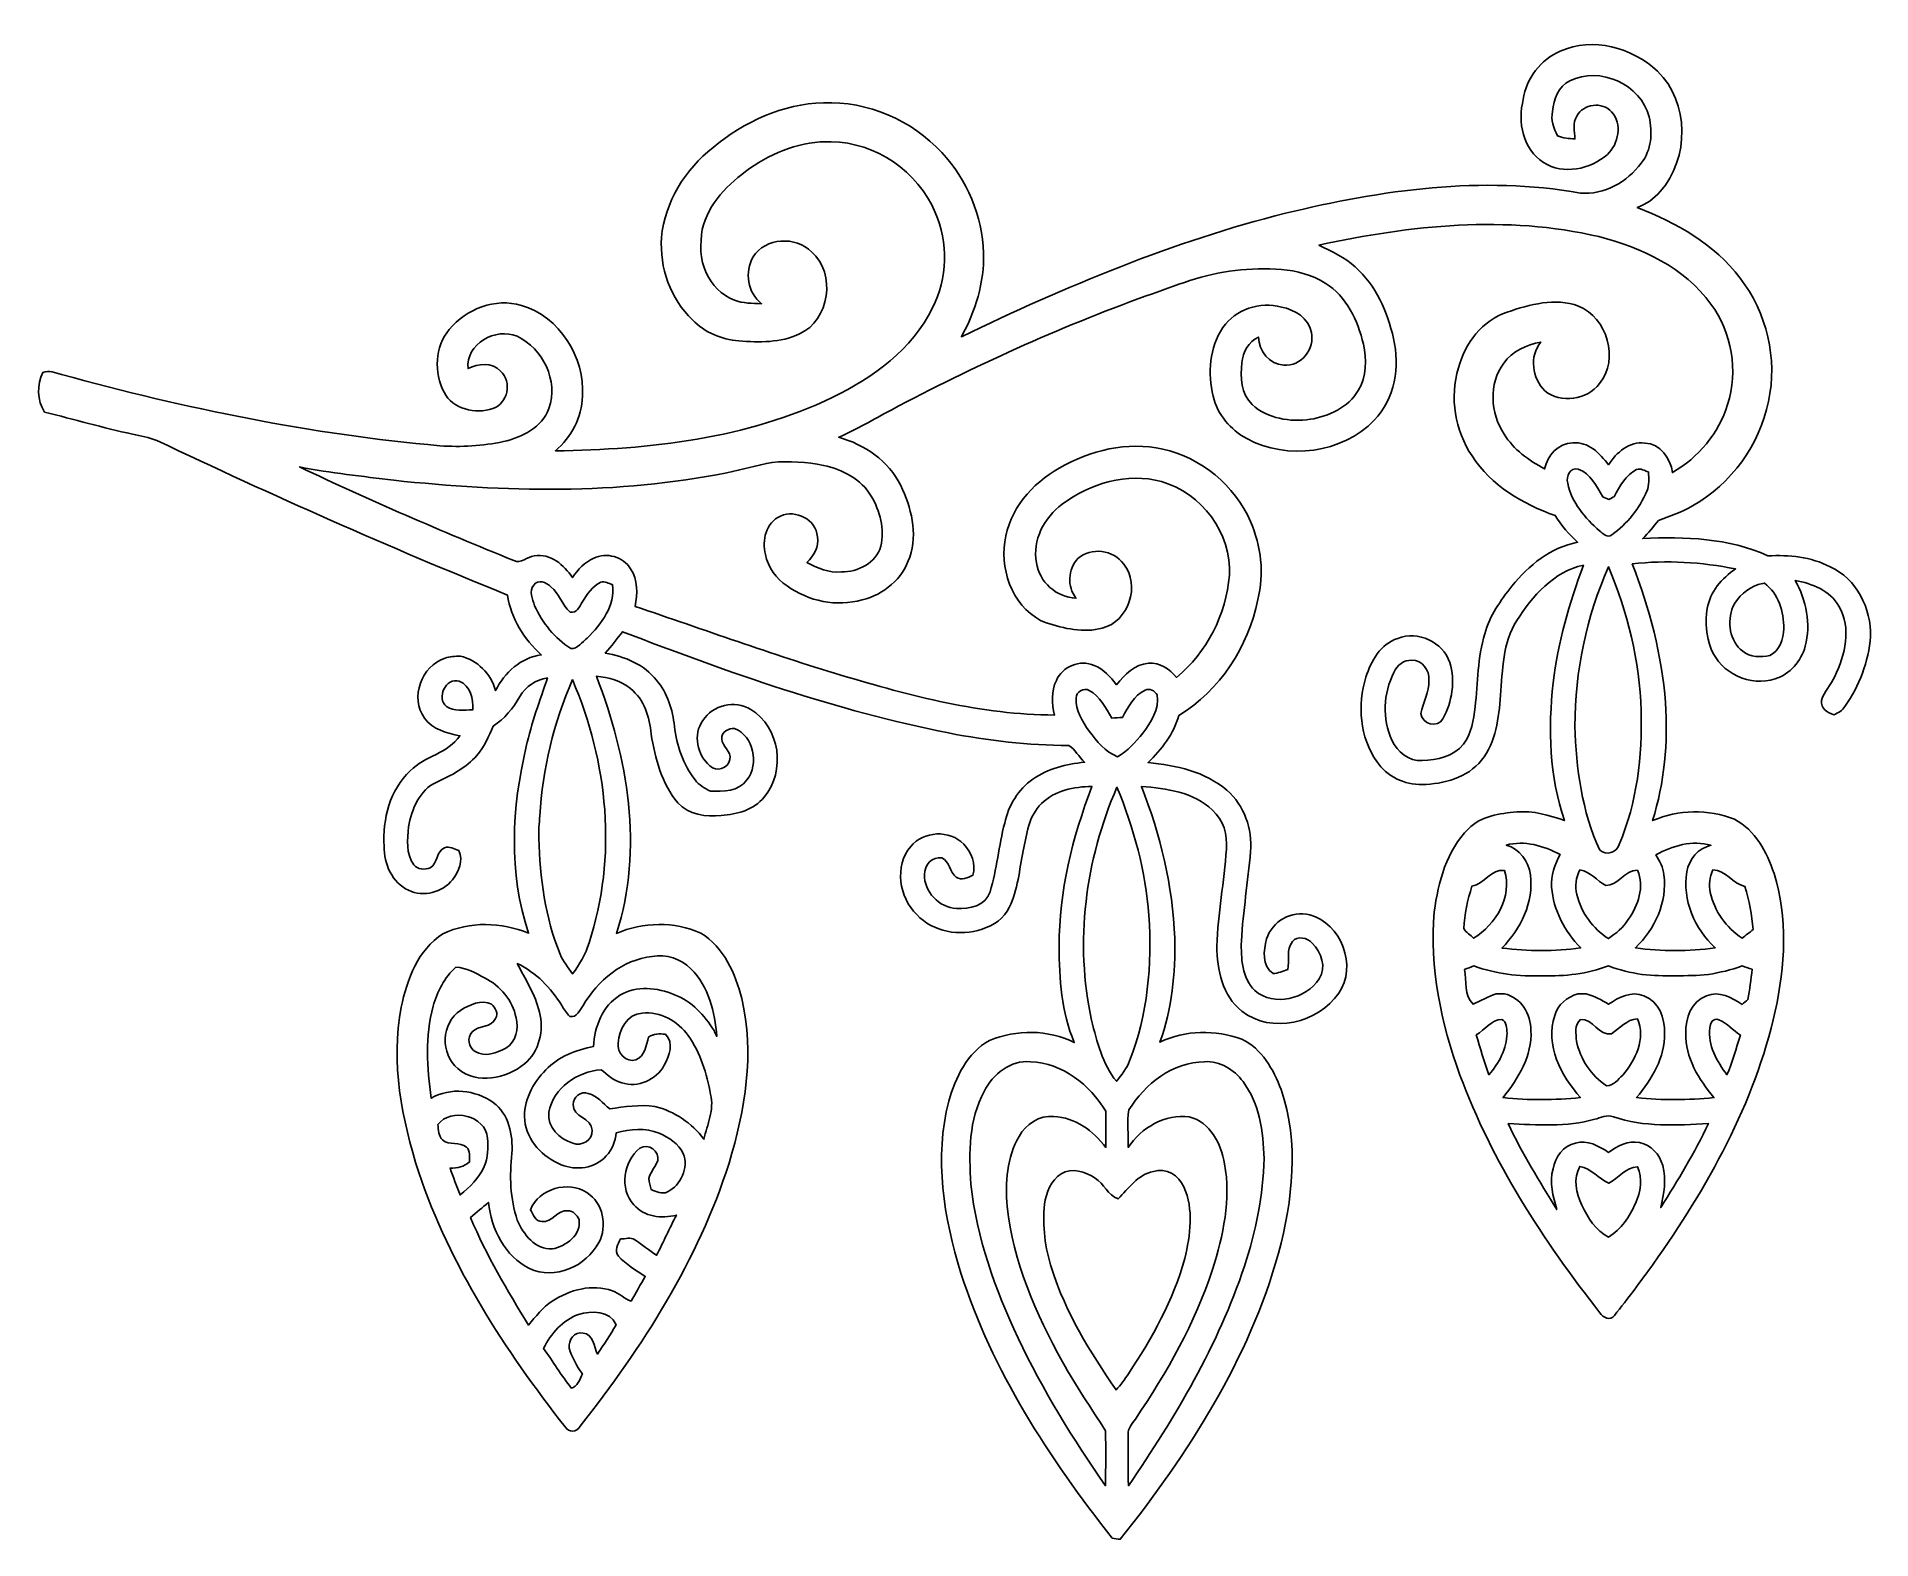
# Model space of a CAD drawing. Header units: centimetres. Extents: x -12.6 to 12.7, y -10.3 to 10.5.
import ezdxf

# ---------------------------------------------------------------- set-up
doc = ezdxf.new("R2010")
doc.units = ezdxf.units.CM
doc.header["$MEASUREMENT"] = 0
doc.layers.add('Camada 1', color=7, linetype='Continuous')

msp = doc.modelspace()

# ---------------------------------------------------------------- linework, layer by layer
at = {"layer": 'Camada 1', "color": 156}
for points, knots in [([(8.36295, 10.26054), (8.81062, 10.46091), (9.35601, 10.31346), (9.70209, 9.98431), (9.70209, 9.98431), (10.14942, 9.55569), (10.14236, 8.78028), (9.74124, 8.32414), (9.74124, 8.32414), (9.65588, 8.22606), (9.54792, 8.14916), (9.42516, 8.10577), (9.42516, 8.10577), (9.96456, 7.89798), (10.48843, 7.59882), (10.84333, 7.13139), (10.84333, 7.13139), (11.21021, 6.65585), (11.36261, 6.01873), (11.2335, 5.43065), (11.2335, 5.43065), (11.11108, 4.83093), (10.72161, 4.29224), (10.18821, 3.99133), (10.18821, 3.99133), (10.04147, 3.90065), (9.87602, 3.85163), (9.71761, 3.78741), (9.71761, 3.78741), (9.6414, 3.70804), (9.58179, 3.61385), (9.49959, 3.53976), (9.49959, 3.53976), (10.07886, 3.56658), (10.68809, 3.54999), (11.22291, 3.30093), (11.22291, 3.30093), (11.51607, 3.31576), (11.81981, 3.28965), (12.08439, 3.14959), (12.08439, 3.14959), (12.44917, 2.98591), (12.65202, 2.57493), (12.64284, 2.18687), (12.64284, 2.18687), (12.6118, 1.84221), (12.48833, 1.506), (12.28901, 1.22344), (12.28901, 1.22344), (12.25479, 1.16521), (12.192, 1.1377), (12.13555, 1.10771), (12.13555, 1.10771), (12.04736, 1.13524), (11.95, 1.19839), (11.96552, 1.30493), (11.96552, 1.30493), (11.99938, 1.4284), (12.09745, 1.52152), (12.1472, 1.63829), (12.1472, 1.63829), (12.29395, 1.93075), (12.38037, 2.30611), (12.20504, 2.6049), (12.20504, 2.6049), (12.0858, 2.82397), (11.83357, 2.91677), (11.60251, 2.96228), (11.60251, 2.96228), (11.7549, 2.68922), (11.82263, 2.35973), (11.74043, 2.05351), (11.74043, 2.05351), (11.68469, 1.84962), (11.533, 1.66546), (11.32662, 1.60443), (11.32662, 1.60443), (10.9869, 1.49048), (10.57485, 1.68063), (10.44434, 2.01541), (10.44434, 2.01541), (10.36813, 2.19039), (10.36284, 2.3876), (10.38823, 2.57422), (10.38823, 2.57422), (10.43023, 2.80353), (10.58969, 2.99295), (10.77982, 3.11996), (10.77982, 3.11996), (10.31168, 3.21415), (9.82909, 3.24626), (9.35426, 3.18876), (9.35426, 3.18876), (9.59872, 2.57774), (9.75959, 1.9325), (9.81392, 1.27635), (9.81392, 1.27635), (9.85025, 0.72848), (9.79945, 0.17392), (9.63541, -0.35102), (9.63541, -0.35102), (9.99172, -0.19826), (10.40448, -0.18803), (10.76466, -0.33301), (10.76466, -0.33301), (11.04969, -0.48153), (11.21304, -0.78387), (11.31005, -1.07843), (11.31005, -1.07843), (11.5083, -1.69262), (11.46033, -2.35549), (11.32804, -2.9778), (11.32804, -2.9778), (11.04194, -4.25202), (10.39176, -5.41126), (9.64282, -6.46818), (9.64282, -6.46818), (9.46925, -6.70665), (9.29534, -6.94584), (9.10802, -7.17373), (9.10802, -7.17373), (9.05756, -7.25382), (8.94891, -7.20478), (8.9101, -7.13916), (8.9101, -7.13916), (8.12517, -6.13938), (7.42102, -5.05777), (6.97934, -3.86009), (6.97934, -3.86009), (6.72146, -3.14184), (6.54931, -2.37418), (6.62515, -1.6076), (6.62515, -1.6076), (6.67843, -1.19661), (6.7945, -0.76446), (7.09648, -0.46319), (7.09648, -0.46319), (7.27004, -0.28787), (7.52722, -0.25223), (7.76145, -0.23071), (7.76145, -0.23071), (7.98795, -0.21237), (8.20949, -0.27445), (8.42044, -0.35031), (8.42044, -0.35031), (8.2109, 0.25752), (8.1936, 0.91617), (8.26523, 1.54975), (8.26523, 1.54975), (8.32767, 2.10714), (8.49066, 2.64653), (8.68115, 3.17183), (8.68115, 3.17183), (8.27088, 3.08468), (7.97877, 2.74567), (7.76357, 2.4077), (7.76357, 2.4077), (7.56462, 2.10219), (7.57025, 1.72649), (7.53638, 1.37724), (7.53638, 1.37724), (7.51662, 1.06785), (7.47535, 0.73342), (7.27674, 0.48224), (7.27674, 0.48224), (7.0813, 0.24024), (6.75604, 0.15309), (6.45653, 0.1471), (6.45653, 0.1471), (6.21312, 0.14076), (5.9711, 0.26282), (5.83247, 0.46284), (5.83247, 0.46284), (5.59576, 0.79621), (5.56472, 1.24424), (5.68218, 1.62772), (5.68218, 1.62772), (5.75098, 1.85173), (5.88468, 2.08455), (6.12069, 2.16146), (6.12069, 2.16146), (6.39762, 2.27576), (6.7437, 2.11242), (6.8386, 1.8295), (6.8386, 1.8295), (6.91902, 1.57373), (6.87, 1.28693), (6.74441, 1.05375), (6.74441, 1.05375), (6.66855, 0.92533), (6.45653, 0.97825), (6.4396, 1.12535), (6.4396, 1.12535), (6.46394, 1.28164), (6.56519, 1.42205), (6.54931, 1.58608), (6.54931, 1.58608), (6.56237, 1.71908), (6.459, 1.86972), (6.31542, 1.86019), (6.31542, 1.86019), (6.20501, 1.87006), (6.11187, 1.78964), (6.06848, 1.69403), (6.06848, 1.69403), (5.92137, 1.40864), (5.90161, 1.05021), (6.04166, 0.75812), (6.04166, 0.75812), (6.11399, 0.59901), (6.27379, 0.46567), (6.45653, 0.47766), (6.45653, 0.47766), (6.66255, 0.48048), (6.89081, 0.5334), (7.02556, 0.70202), (7.02556, 0.70202), (7.14021, 0.84771), (7.16562, 1.03893), (7.18889, 1.21708), (7.18889, 1.21708), (7.22383, 1.55434), (7.22205, 1.89934), (7.32155, 2.22637), (7.32155, 2.22637), (7.38786, 2.47402), (7.54062, 2.68498), (7.69549, 2.8843), (7.69549, 2.8843), (7.92868, 3.16723), (8.2317, 3.42018), (8.60178, 3.48791), (8.60178, 3.48791), (8.48289, 3.59621), (8.37776, 3.71897), (8.2938, 3.85585), (8.2938, 3.85585), (7.84472, 4.0153), (7.40903, 4.27002), (7.14516, 4.67854), (7.14516, 4.67854), (6.91337, 5.03096), (6.83331, 5.48569), (6.95678, 5.89209), (6.95678, 5.89209), (7.04956, 6.23076), (7.28698, 6.55038), (7.63093, 6.6615), (7.63093, 6.6615), (7.94173, 6.77016), (8.29062, 6.86293), (8.61306, 6.74616), (8.61306, 6.74616), (9.0057, 6.58566), (9.18316, 6.01274), (8.90269, 5.67796), (8.90269, 5.67796), (8.73478, 5.45112), (8.36824, 5.39503), (8.14882, 5.57705), (8.14882, 5.57705), (7.97524, 5.75168), (7.93255, 6.05084), (8.09237, 6.24945), (8.09237, 6.24945), (7.89834, 6.20818), (7.69972, 6.12951), (7.58296, 5.95982), (7.58296, 5.95982), (7.37305, 5.67619), (7.39705, 5.26803), (7.58859, 4.98086), (7.58859, 4.98086), (7.71806, 4.76532), (7.92868, 4.6168), (8.14634, 4.49967), (8.14634, 4.49967), (8.1869, 4.68488), (8.33402, 4.85598), (8.53439, 4.8581), (8.53439, 4.8581), (8.74781, 4.88102), (8.90905, 4.7124), (9.02723, 4.55789), (9.02723, 4.55789), (9.13623, 4.72475), (9.31474, 4.88244), (9.52887, 4.85705), (9.52887, 4.85705), (9.73949, 4.8447), (9.88518, 4.6475), (9.90952, 4.44994), (9.90952, 4.44994), (10.26759, 4.6542), (10.54734, 4.99285), (10.6694, 5.38761), (10.6694, 5.38761), (10.81792, 5.85187), (10.7315, 6.3821), (10.44046, 6.77367), (10.44046, 6.77367), (10.07709, 7.27886), (9.48124, 7.5519), (8.89423, 7.70325), (8.89423, 7.70325), (7.62387, 8.00381), (6.29496, 7.85988), (5.03344, 7.58577), (5.03344, 7.58577), (5.20664, 7.49828), (5.39114, 7.42314), (5.53261, 7.2852), (5.53261, 7.2852), (5.82224, 7.03367), (5.97641, 6.66574), (6.06354, 6.2999), (6.06354, 6.2999), (6.1528, 5.91007), (6.08153, 5.46629), (5.7979, 5.17031), (5.7979, 5.17031), (5.3534, 4.7117), (4.59775, 4.61785), (4.03965, 4.91701), (4.03965, 4.91701), (3.81599, 5.03907), (3.63326, 5.24898), (3.57681, 5.50121), (3.57681, 5.50121), (3.49956, 5.81589), (3.52212, 6.17466), (3.7091, 6.44806), (3.7091, 6.44806), (3.8816, 6.70207), (4.22275, 6.81073), (4.51555, 6.73206), (4.51555, 6.73206), (4.699, 6.69783), (4.89408, 6.58106), (4.92972, 6.38352), (4.92972, 6.38352), (4.98052, 6.15738), (4.7872, 5.90727), (4.54871, 5.9316), (4.54871, 5.9316), (4.34764, 5.93972), (4.20828, 6.12775), (4.1991, 6.31825), (4.1991, 6.31825), (4.06223, 6.25333), (3.98463, 6.11187), (3.9698, 5.96511), (3.9698, 5.96511), (3.95076, 5.7665), (3.95922, 5.53473), (4.11268, 5.38656), (4.11268, 5.38656), (4.32611, 5.19324), (4.6362, 5.14349), (4.91384, 5.18371), (4.91384, 5.18371), (5.17136, 5.22676), (5.43984, 5.3467), (5.576, 5.58095), (5.576, 5.58095), (5.69524, 5.77037), (5.68819, 6.0085), (5.64797, 6.22053), (5.64797, 6.22053), (5.5686, 6.54578), (5.41689, 6.88092), (5.12056, 7.06154), (5.12056, 7.06154), (4.75192, 7.29438), (4.29541, 7.27533), (3.87843, 7.23793), (3.87843, 7.23793), (3.45122, 7.19208), (3.05328, 7.0238), (2.65077, 6.88516), (2.65077, 6.88516), (1.44215, 6.44735), (0.26811, 5.91677), (-0.86571, 5.31142), (-0.86571, 5.31142), (-1.10489, 5.18407), (-1.33879, 5.04506), (-1.5882, 4.93747), (-1.5882, 4.93747), (-1.23296, 4.83588), (-0.89992, 4.6115), (-0.73413, 4.27248), (-0.73413, 4.27248), (-0.58949, 3.9705), (-0.49635, 3.61244), (-0.60959, 3.28471), (-0.60959, 3.28471), (-0.70131, 2.98767), (-0.96838, 2.76542), (-1.26612, 2.69309), (-1.26612, 2.69309), (-1.61642, 2.59608), (-2.00589, 2.67229), (-2.29834, 2.88642), (-2.29834, 2.88642), (-2.44968, 2.98484), (-2.56645, 3.13937), (-2.59891, 3.31893), (-2.59891, 3.31893), (-2.65112, 3.51119), (-2.59221, 3.7659), (-2.39289, 3.84915), (-2.39289, 3.84915), (-2.18157, 3.94441), (-1.899, 3.80293), (-1.88312, 3.5641), (-1.88312, 3.5641), (-1.85561, 3.42547), (-1.93357, 3.30376), (-2.02742, 3.21098), (-2.02742, 3.21098), (-1.88312, 3.12807), (-1.72191, 3.06492), (-1.55187, 3.07903), (-1.55187, 3.07903), (-1.32396, 3.07728), (-1.07456, 3.20145), (-1.00682, 3.43252), (-1.00682, 3.43252), (-0.95496, 3.66923), (-1.01988, 3.919), (-1.13982, 4.12503), (-1.13982, 4.12503), (-1.28057, 4.35821), (-1.53882, 4.49403), (-1.79846, 4.54907), (-1.79846, 4.54907), (-2.03129, 4.59422), (-2.27083, 4.61222), (-2.50718, 4.58927), (-2.50718, 4.58927), (-2.71744, 4.55436), (-2.92099, 4.48697), (-3.13055, 4.44782), (-3.13055, 4.44782), (-4.64149, 4.14126), (-6.19831, 4.18253), (-7.72371, 4.34304), (-7.72371, 4.34304), (-8.15763, 4.39983), (-8.59472, 4.44076), (-9.02441, 4.52683), (-9.02441, 4.52683), (-8.05391, 4.0661), (-7.0672, 3.6396), (-6.0713, 3.23744), (-6.0713, 3.23744), (-5.97181, 3.18487), (-5.88573, 3.29282), (-5.78731, 3.30093), (-5.78731, 3.30093), (-5.56401, 3.3394), (-5.37632, 3.17287), (-5.25992, 3.00143), (-5.25992, 3.00143), (-5.18617, 3.11255), (-5.09235, 3.21556), (-4.96746, 3.26884), (-4.96746, 3.26884), (-4.79248, 3.3535), (-4.55965, 3.28894), (-4.4584, 3.12137), (-4.4584, 3.12137), (-4.35715, 2.96898), (-4.36138, 2.77636), (-4.39632, 2.60385), (-4.39632, 2.60385), (-3.45193, 2.28353), (-2.51388, 1.9438), (-1.55892, 1.65593), (-1.55892, 1.65593), (-0.60042, 1.37125), (0.38135, 1.10771), (1.38852, 1.10559), (1.38852, 1.10559), (1.34584, 1.26188), (1.33984, 1.4351), (1.41286, 1.58326), (1.41286, 1.58326), (1.49647, 1.77341), (1.74059, 1.87607), (1.9325, 1.79034), (1.9325, 1.79034), (2.06516, 1.74166), (2.15723, 1.62913), (2.24437, 1.5233), (2.24437, 1.5233), (2.35479, 1.66334), (2.49414, 1.80622), (2.68323, 1.81997), (2.68323, 1.81997), (2.83951, 1.83303), (2.97638, 1.74096), (3.06916, 1.62312), (3.06916, 1.62312), (3.48684, 1.97167), (3.75778, 2.4899), (3.79871, 3.03283), (3.79871, 3.03283), (3.8308, 3.61068), (3.41911, 4.1723), (2.86278, 4.32505), (2.86278, 4.32505), (2.38972, 4.45698), (1.87819, 4.30072), (1.49365, 4.01355), (1.49365, 4.01355), (1.24707, 3.83046), (1.07772, 3.51825), (1.13875, 3.2064), (1.13875, 3.2064), (1.17439, 2.93792), (1.41498, 2.72979), (1.6831, 2.71709), (1.6831, 2.71709), (1.55928, 2.87548), (1.57161, 3.1182), (1.70956, 3.2639), (1.70956, 3.2639), (1.88982, 3.42723), (2.20027, 3.38208), (2.34102, 3.18805), (2.34102, 3.18805), (2.5781, 2.89772), (2.4077, 2.3936), (2.04505, 2.30363), (2.04505, 2.30363), (1.78929, 2.23485), (1.51977, 2.29799), (1.27423, 2.3763), (1.27423, 2.3763), (0.84208, 2.54246), (0.63782, 3.05717), (0.70131, 3.49355), (0.70131, 3.49355), (0.75881, 3.93381), (1.07492, 4.29823), (1.45238, 4.51026), (1.45238, 4.51026), (1.87888, 4.75297), (2.39253, 4.88631), (2.87901, 4.77202), (2.87901, 4.77202), (3.411, 4.65771), (3.87349, 4.27284), (4.09046, 3.77506), (4.09046, 3.77506), (4.23474, 3.43817), (4.28518, 3.05469), (4.18994, 2.69699), (4.18994, 2.69699), (4.06188, 2.04645), (3.67064, 1.44709), (3.10232, 1.09855), (3.10232, 1.09855), (3.02789, 0.84561), (2.86631, 0.62971), (2.67723, 0.45049), (2.67723, 0.45049), (3.06139, 0.41168), (3.46569, 0.32702), (3.76555, 0.06702), (3.76555, 0.06702), (4.00543, -0.1397), (4.11692, -0.46601), (4.09081, -0.77786), (4.09081, -0.77786), (4.05659, -1.19027), (3.9878, -1.59948), (3.96416, -2.01295), (3.96416, -2.01295), (3.95886, -2.2479), (3.96909, -2.51953), (4.15079, -2.69346), (4.15079, -2.69346), (4.41113, -2.92559), (4.85668, -2.80952), (5.03836, -2.53188), (5.03836, -2.53188), (5.14385, -2.37418), (5.06411, -2.16534), (4.94242, -2.04152), (4.94242, -2.04152), (4.87539, -1.96497), (4.7392, -1.93462), (4.66724, -2.0186), (4.66724, -2.0186), (4.57729, -2.12901), (4.63408, -2.27753), (4.60304, -2.40558), (4.60304, -2.40558), (4.53777, -2.4317), (4.47038, -2.45215), (4.4009, -2.46133), (4.4009, -2.46133), (4.2485, -2.35303), (4.26649, -2.141), (4.31305, -1.98225), (4.31305, -1.98225), (4.38714, -1.73884), (4.65983, -1.58396), (4.90714, -1.64923), (4.90714, -1.64923), (5.33893, -1.76742), (5.56894, -2.35937), (5.30754, -2.73049), (5.30754, -2.73049), (5.02567, -3.14395), (4.37797, -3.29917), (3.97157, -2.97885), (3.97157, -2.97885), (3.69958, -2.76895), (3.63185, -2.40558), (3.62479, -2.08173), (3.62479, -2.08173), (3.64384, -1.63335), (3.72638, -1.19027), (3.75778, -0.74295), (3.75778, -0.74295), (3.77577, -0.54751), (3.71544, -0.34079), (3.56658, -0.20742), (3.56658, -0.20742), (3.30763, 0.04375), (2.93051, 0.09384), (2.58655, 0.1203), (2.58655, 0.1203), (2.84973, -0.54645), (3.01695, -1.25411), (3.04623, -1.97131), (3.04623, -1.97131), (3.05435, -2.45533), (3.00955, -2.94922), (2.84198, -3.40642), (2.84198, -3.40642), (3.19051, -3.23427), (3.60749, -3.23391), (3.96909, -3.3662), (3.96909, -3.3662), (4.24885, -3.49462), (4.40831, -3.78459), (4.51167, -4.06082), (4.51167, -4.06082), (4.76637, -4.78966), (4.66972, -5.58517), (4.47569, -6.31577), (4.47569, -6.31577), (4.07141, -7.78157), (3.23037, -9.08227), (2.29376, -10.26266), (2.29376, -10.26266), (2.25672, -10.25735), (2.22037, -10.25277), (2.18405, -10.24819), (2.18405, -10.24819), (1.31375, -9.14293), (0.5274, -7.94066), (0.09596, -6.59129), (0.09596, -6.59129), (-0.13935, -5.82999), (-0.27693, -5.00167), (-0.06984, -4.21781), (-0.06984, -4.21781), (0.02329, -3.89395), (0.18308, -3.55141), (0.49035, -3.38137), (0.49035, -3.38137), (0.86147, -3.22896), (1.29857, -3.23144), (1.66051, -3.411), (1.66051, -3.411), (1.48271, -2.99507), (1.45167, -2.53152), (1.45167, -2.0835), (1.45167, -2.0835), (1.44638, -1.32679), (1.63583, -0.58208), (1.90324, 0.12135), (1.90324, 0.12135), (1.65664, 0.11535), (1.38818, 0.06879), (1.20896, -0.11606), (1.20896, -0.11606), (1.02904, -0.28327), (1.004, -0.54115), (0.95637, -0.76763), (0.95637, -0.76763), (0.9017, -1.02904), (0.88194, -1.30457), (0.76341, -1.54727), (0.76341, -1.54727), (0.69215, -1.69898), (0.54575, -1.80057), (0.3884, -1.84679), (0.3884, -1.84679), (0.0829, -1.95121), (-0.28821, -1.89018), (-0.51187, -1.64747), (-0.51187, -1.64747), (-0.75776, -1.41145), (-0.82267, -0.97649), (-0.59584, -0.70731), (-0.59584, -0.70731), (-0.42016, -0.49247), (-0.0582, -0.47378), (0.13441, -0.67556), (0.13441, -0.67556), (0.23953, -0.7888), (0.31009, -0.94967), (0.26141, -1.10455), (0.26141, -1.10455), (0.19015, -1.13558), (0.10548, -1.18215), (0.03104, -1.13135), (0.03104, -1.13135), (-0.05927, -1.06221), (-0.05257, -0.91157), (-0.16791, -0.86606), (-0.16791, -0.86606), (-0.2981, -0.83502), (-0.41168, -0.96943), (-0.40464, -1.09185), (-0.40464, -1.09185), (-0.41663, -1.33385), (-0.20319, -1.5501), (0.03527, -1.56104), (0.03527, -1.56104), (0.21201, -1.57514), (0.43885, -1.524), (0.49812, -1.33208), (0.49812, -1.33208), (0.59443, -1.02305), (0.6163, -0.69639), (0.70097, -0.38452), (0.70097, -0.38452), (0.75318, -0.14534), (0.88511, 0.08183), (1.09044, 0.21978), (1.09044, 0.21978), (1.29716, 0.369), (1.55151, 0.42827), (1.80092, 0.45402), (1.80092, 0.45402), (1.72402, 0.52599), (1.67145, 0.63287), (1.58396, 0.68721), (1.58396, 0.68721), (1.02693, 0.68367), (0.47201, 0.75211), (-0.07408, 0.85831), (-0.07408, 0.85831), (-1.61819, 1.16275), (-3.1062, 1.69192), (-4.57234, 2.25495), (-4.57234, 2.25495), (-4.64679, 2.1537), (-4.72227, 2.05281), (-4.808, 1.96037), (-4.808, 1.96037), (-4.5413, 1.91381), (-4.27248, 1.80233), (-4.09963, 1.58574), (-4.09963, 1.58574), (-3.95111, 1.40687), (-3.8795, 1.17722), (-3.8548, 0.94896), (-3.8548, 0.94896), (-3.8241, 0.68509), (-3.73379, 0.42298), (-3.56904, 0.21201), (-3.56904, 0.21201), (-3.51683, 0.13935), (-3.43675, 0.09596), (-3.35879, 0.05574), (-3.35879, 0.05574), (-3.18487, 0.05186), (-2.96509, 0.04974), (-2.85503, 0.21025), (-2.85503, 0.21025), (-2.68464, 0.43356), (-2.75836, 0.81068), (-3.02541, 0.92039), (-3.02541, 0.92039), (-3.10515, 0.92886), (-3.21203, 0.86676), (-3.20216, 0.77645), (-3.20216, 0.77645), (-3.19933, 0.67027), (-3.06528, 0.60642), (-3.08997, 0.49318), (-3.08997, 0.49318), (-3.10761, 0.369), (-3.28188, 0.31608), (-3.36727, 0.40534), (-3.36727, 0.40534), (-3.54188, 0.55597), (-3.60079, 0.83572), (-3.46357, 1.02975), (-3.46357, 1.02975), (-3.32705, 1.24213), (-3.01871, 1.3215), (-2.80282, 1.18356), (-2.80282, 1.18356), (-2.39713, 0.94226), (-2.31457, 0.32807), (-2.61866, -0.02611), (-2.61866, -0.02611), (-2.75554, -0.20849), (-2.99437, -0.25929), (-3.20852, -0.28151), (-3.20852, -0.28151), (-3.41841, -0.29986), (-3.66006, -0.27374), (-3.80683, -0.10548), (-3.80683, -0.10548), (-4.03014, 0.15945), (-4.12221, 0.50658), (-4.17442, 0.84208), (-4.17442, 0.84208), (-4.19452, 1.07421), (-4.27177, 1.31867), (-4.4591, 1.46967), (-4.4591, 1.46967), (-4.58964, 1.58291), (-4.76391, 1.62065), (-4.93077, 1.64041), (-4.93077, 1.64041), (-4.49721, 0.52422), (-4.27672, -0.74117), (-4.6542, -1.90534), (-4.6542, -1.90534), (-4.2859, -1.75153), (-3.85692, -1.73708), (-3.49074, -1.90287), (-3.49074, -1.90287), (-3.17217, -2.09373), (-3.01342, -2.45957), (-2.92629, -2.80563), (-2.92629, -2.80563), (-2.74567, -3.55881), (-2.88183, -4.34552), (-3.10161, -5.07471), (-3.10161, -5.07471), (-3.5246, -6.41208), (-4.29436, -7.60942), (-5.1562, -8.70408), (-5.1562, -8.70408), (-5.19677, -8.78487), (-5.31529, -8.79651), (-5.35975, -8.71326), (-5.35975, -8.71326), (-6.1976, -7.65069), (-6.94548, -6.49216), (-7.38046, -5.20242), (-7.38046, -5.20242), (-7.61541, -4.4725), (-7.76817, -3.68757), (-7.62282, -2.92381), (-7.62282, -2.92381), (-7.54238, -2.54246), (-7.39174, -2.12936), (-7.04673, -1.91169), (-7.04673, -1.91169), (-6.67843, -1.73355), (-6.24028, -1.7519), (-5.86563, -1.90465), (-5.86563, -1.90465), (-6.14469, -1.07492), (-6.09847, -0.16862), (-5.89774, 0.67274), (-5.89774, 0.67274), (-5.82577, 0.99518), (-5.71076, 1.30527), (-5.60563, 1.61748), (-5.60563, 1.61748), (-5.76438, 1.59561), (-5.90549, 1.49895), (-5.98523, 1.36031), (-5.98523, 1.36031), (-6.08083, 1.2019), (-6.19512, 1.05021), (-6.35565, 0.95179), (-6.35565, 0.95179), (-6.41702, 0.81033), (-6.47488, 0.66321), (-6.57965, 0.5468), (-6.57965, 0.5468), (-6.72747, 0.37711), (-6.93137, 0.27128), (-7.13351, 0.17992), (-7.13351, 0.17992), (-7.37164, 0.07443), (-7.47783, -0.19437), (-7.52086, -0.43461), (-7.52086, -0.43461), (-7.53568, -0.60924), (-7.56002, -0.80856), (-7.44926, -0.95885), (-7.44926, -0.95885), (-7.39598, -1.02729), (-7.29614, -1.03187), (-7.22136, -0.99976), (-7.22136, -0.99976), (-7.11446, -0.94051), (-7.1434, -0.7754), (-7.02556, -0.72565), (-7.02556, -0.72565), (-6.95678, -0.69778), (-6.89292, -0.74083), (-6.83012, -0.76376), (-6.83012, -0.76376), (-6.7631, -0.90099), (-6.82449, -1.0548), (-6.91373, -1.16521), (-6.91373, -1.16521), (-7.0545, -1.33914), (-7.3166, -1.41216), (-7.52086, -1.31056), (-7.52086, -1.31056), (-7.75194, -1.20967), (-7.85812, -0.94402), (-7.85953, -0.70555), (-7.85953, -0.70555), (-7.88, -0.3309), (-7.7798, 0.07443), (-7.49687, 0.33689), (-7.49687, 0.33689), (-7.29721, 0.54044), (-6.97864, 0.57572), (-6.81319, 0.82055), (-6.81319, 0.82055), (-6.99276, 0.85372), (-7.18855, 0.90557), (-7.30074, 1.06221), (-7.30074, 1.06221), (-7.50605, 1.3416), (-7.34413, 1.78964), (-7.01674, 1.88948), (-7.01674, 1.88948), (-6.95006, 1.91416), (-6.87846, 1.91593), (-6.8079, 1.9191), (-6.8079, 1.9191), (-6.57224, 1.86231), (-6.38739, 1.67534), (-6.32107, 1.44322), (-6.32107, 1.44322), (-6.19794, 1.68909), (-5.97252, 1.90041), (-5.69066, 1.93462), (-5.69066, 1.93462), (-5.92842, 2.15194), (-6.11046, 2.43769), (-6.15738, 2.76048), (-6.15738, 2.76048), (-7.79003, 3.42159), (-9.40152, 4.13525), (-10.99185, 4.89267), (-10.99185, 4.89267), (-11.09909, 4.93572), (-11.21515, 4.94982), (-11.32663, 4.97804), (-11.32663, 4.97804), (-11.73409, 5.06976), (-12.13731, 5.17983), (-12.54195, 5.28425), (-12.54195, 5.28425), (-12.64319, 5.44371), (-12.6499, 5.66278), (-12.56347, 5.82999), (-12.56347, 5.82999), (-12.48021, 5.86809), (-12.39096, 5.82259), (-12.30841, 5.8039), (-12.30841, 5.8039), (-10.60061, 5.33223), (-8.85613, 4.97628), (-7.09012, 4.81929), (-7.09012, 4.81929), (-6.79696, 4.79848), (-6.49993, 4.81646), (-6.21242, 4.87715), (-6.21242, 4.87715), (-5.95453, 4.93394), (-5.68325, 5.07223), (-5.58623, 5.334), (-5.58623, 5.334), (-5.45041, 5.71287), (-5.66596, 6.16408), (-6.02543, 6.32919), (-6.02543, 6.32919), (-6.31542, 6.45653), (-6.73946, 6.22158), (-6.70136, 5.88398), (-6.70136, 5.88398), (-6.55849, 5.95029), (-6.36905, 5.97675), (-6.25193, 5.84799), (-6.25193, 5.84799), (-6.08999, 5.70052), (-6.15209, 5.39925), (-6.36023, 5.33082), (-6.36023, 5.33082), (-6.59799, 5.25392), (-6.9102, 5.31988), (-7.03226, 5.5573), (-7.03226, 5.5573), (-7.17232, 5.82507), (-7.16068, 6.18771), (-6.95995, 6.42338), (-6.95995, 6.42338), (-6.72499, 6.70594), (-6.32529, 6.86469), (-5.9644, 6.75428), (-5.9644, 6.75428), (-5.43842, 6.60118), (-5.08881, 6.03919), (-5.12197, 5.50192), (-5.12197, 5.50192), (-5.12867, 5.21194), (-5.27826, 4.93676), (-5.49627, 4.74944), (-5.49627, 4.74944), (-4.19488, 4.76603), (-2.8582, 4.91666), (-1.67216, 5.48745), (-1.67216, 5.48745), (-1.11371, 5.75909), (-0.57502, 6.14997), (-0.29457, 6.72041), (-0.29457, 6.72041), (-0.09243, 7.12681), (-0.0716, 7.62141), (-0.25788, 8.03768), (-0.25788, 8.03768), (-0.496, 8.60072), (-1.07809, 9.00394), (-1.69192, 9.01099), (-1.69192, 9.01099), (-2.0969, 9.02582), (-2.48954, 8.87024), (-2.81763, 8.64199), (-2.81763, 8.64199), (-3.11291, 8.43808), (-3.38561, 8.1601), (-3.47239, 7.80133), (-3.47239, 7.80133), (-3.49849, 7.60341), (-3.50731, 7.38962), (-3.41736, 7.20548), (-3.41736, 7.20548), (-3.33869, 7.03896), (-3.20462, 6.89115), (-3.02823, 6.82766), (-3.02823, 6.82766), (-2.909, 6.78108), (-2.77917, 6.78356), (-2.6536, 6.77791), (-2.6536, 6.77791), (-2.84585, 6.92962), (-2.88819, 7.21359), (-2.77001, 7.4235), (-2.77001, 7.4235), (-2.60456, 7.69231), (-2.17874, 7.71243), (-1.9632, 7.49406), (-1.9632, 7.49406), (-1.62136, 7.19278), (-1.71414, 6.55002), (-2.12972, 6.36164), (-2.12972, 6.36164), (-2.38972, 6.23746), (-2.68605, 6.24487), (-2.96686, 6.26463), (-2.96686, 6.26463), (-3.20533, 6.28261), (-3.43746, 6.38386), (-3.6061, 6.55496), (-3.6061, 6.55496), (-3.91089, 6.84318), (-4.06118, 7.27674), (-4.03294, 7.6916), (-4.03294, 7.6916), (-3.98604, 8.18268), (-3.70699, 8.63247), (-3.32176, 8.93268), (-3.32176, 8.93268), (-2.89489, 9.28616), (-2.36078, 9.53629), (-1.79987, 9.54863), (-1.79987, 9.54863), (-1.19027, 9.57367), (-0.57891, 9.31015), (-0.16722, 8.86177), (-0.16722, 8.86177), (0.18696, 8.49206), (0.38946, 7.98723), (0.40886, 7.47713), (0.40886, 7.47713), (0.42087, 7.07212), (0.29632, 6.67456), (0.1023, 6.32213), (0.1023, 6.32213), (1.53987, 7.01533), (3.02153, 7.63869), (4.57376, 8.02498), (4.57376, 8.02498), (5.89738, 8.34954), (7.28591, 8.54356), (8.64059, 8.30473), (8.64059, 8.30473), (8.96725, 8.27475), (9.28828, 8.45925), (9.47949, 8.71714), (9.47949, 8.71714), (9.62025, 8.89494), (9.63753, 9.14011), (9.58814, 9.3546), (9.58814, 9.3546), (9.47737, 9.80404), (8.9041, 10.0598), (8.49347, 9.85308), (8.49347, 9.85308), (8.33649, 9.77335), (8.26769, 9.59767), (8.25605, 9.43081), (8.25605, 9.43081), (8.22747, 9.31298), (8.27122, 9.19762), (8.32272, 9.09355), (8.32272, 9.09355), (8.40034, 9.06568), (8.48184, 9.05228), (8.56509, 9.05191), (8.56509, 9.05191), (8.55909, 9.15634), (8.5284, 9.2717), (8.59119, 9.36554), (8.59119, 9.36554), (8.67833, 9.53769), (8.94396, 9.56874), (9.07062, 9.42445), (9.07062, 9.42445), (9.21985, 9.259), (9.16834, 8.98172), (9.0124, 8.83778), (9.0124, 8.83778), (8.77746, 8.63105), (8.40458, 8.55062), (8.1294, 8.7263), (8.1294, 8.7263), (7.84401, 8.90481), (7.77275, 9.28934), (7.85247, 9.59696), (7.85247, 9.59696), (7.8941, 9.88765), (8.09271, 10.14623), (8.36295, 10.26054)], [0, 0, 0, 0, 0.00341297, 0.00341297, 0.00341297, 0.00341297, 0.00682594, 0.00682594, 0.00682594, 0.00682594, 0.01023891, 0.01023891, 0.01023891, 0.01023891, 0.01365188, 0.01365188, 0.01365188, 0.01365188, 0.01706485, 0.01706485, 0.01706485, 0.01706485, 0.02047782, 0.02047782, 0.02047782, 0.02047782, 0.02389078, 0.02389078, 0.02389078, 0.02389078, 0.02730375, 0.02730375, 0.02730375, 0.02730375, 0.03071672, 0.03071672, 0.03071672, 0.03071672, 0.03412969, 0.03412969, 0.03412969, 0.03412969, 0.03754266, 0.03754266, 0.03754266, 0.03754266, 0.04095563, 0.04095563, 0.04095563, 0.04095563, 0.0443686, 0.0443686, 0.0443686, 0.0443686, 0.04778157, 0.04778157, 0.04778157, 0.04778157, 0.05119454, 0.05119454, 0.05119454, 0.05119454, 0.05460751, 0.05460751, 0.05460751, 0.05460751, 0.05802048, 0.05802048, 0.05802048, 0.05802048, 0.06143345, 0.06143345, 0.06143345, 0.06143345, 0.06484642, 0.06484642, 0.06484642, 0.06484642, 0.06825939, 0.06825939, 0.06825939, 0.06825939, 0.07167235, 0.07167235, 0.07167235, 0.07167235, 0.07508532, 0.07508532, 0.07508532, 0.07508532, 0.07849829, 0.07849829, 0.07849829, 0.07849829, 0.08191126, 0.08191126, 0.08191126, 0.08191126, 0.08532423, 0.08532423, 0.08532423, 0.08532423, 0.0887372, 0.0887372, 0.0887372, 0.0887372, 0.09215017, 0.09215017, 0.09215017, 0.09215017, 0.09556314, 0.09556314, 0.09556314, 0.09556314, 0.09897611, 0.09897611, 0.09897611, 0.09897611, 0.10238908, 0.10238908, 0.10238908, 0.10238908, 0.10580205, 0.10580205, 0.10580205, 0.10580205, 0.10921502, 0.10921502, 0.10921502, 0.10921502, 0.11262799, 0.11262799, 0.11262799, 0.11262799, 0.11604096, 0.11604096, 0.11604096, 0.11604096, 0.11945392, 0.11945392, 0.11945392, 0.11945392, 0.12286689, 0.12286689, 0.12286689, 0.12286689, 0.12627986, 0.12627986, 0.12627986, 0.12627986, 0.12969283, 0.12969283, 0.12969283, 0.12969283, 0.1331058, 0.1331058, 0.1331058, 0.1331058, 0.13651877, 0.13651877, 0.13651877, 0.13651877, 0.13993174, 0.13993174, 0.13993174, 0.13993174, 0.14334471, 0.14334471, 0.14334471, 0.14334471, 0.14675768, 0.14675768, 0.14675768, 0.14675768, 0.15017065, 0.15017065, 0.15017065, 0.15017065, 0.15358362, 0.15358362, 0.15358362, 0.15358362, 0.15699659, 0.15699659, 0.15699659, 0.15699659, 0.16040956, 0.16040956, 0.16040956, 0.16040956, 0.16382253, 0.16382253, 0.16382253, 0.16382253, 0.16723549, 0.16723549, 0.16723549, 0.16723549, 0.17064846, 0.17064846, 0.17064846, 0.17064846, 0.17406143, 0.17406143, 0.17406143, 0.17406143, 0.1774744, 0.1774744, 0.1774744, 0.1774744, 0.18088737, 0.18088737, 0.18088737, 0.18088737, 0.18430034, 0.18430034, 0.18430034, 0.18430034, 0.18771331, 0.18771331, 0.18771331, 0.18771331, 0.19112628, 0.19112628, 0.19112628, 0.19112628, 0.19453925, 0.19453925, 0.19453925, 0.19453925, 0.19795222, 0.19795222, 0.19795222, 0.19795222, 0.20136519, 0.20136519, 0.20136519, 0.20136519, 0.20477816, 0.20477816, 0.20477816, 0.20477816, 0.20819113, 0.20819113, 0.20819113, 0.20819113, 0.2116041, 0.2116041, 0.2116041, 0.2116041, 0.21501706, 0.21501706, 0.21501706, 0.21501706, 0.21843003, 0.21843003, 0.21843003, 0.21843003, 0.221843, 0.221843, 0.221843, 0.221843, 0.22525597, 0.22525597, 0.22525597, 0.22525597, 0.22866894, 0.22866894, 0.22866894, 0.22866894, 0.23208191, 0.23208191, 0.23208191, 0.23208191, 0.23549488, 0.23549488, 0.23549488, 0.23549488, 0.23890785, 0.23890785, 0.23890785, 0.23890785, 0.24232082, 0.24232082, 0.24232082, 0.24232082, 0.24573379, 0.24573379, 0.24573379, 0.24573379, 0.24914676, 0.24914676, 0.24914676, 0.24914676, 0.25255973, 0.25255973, 0.25255973, 0.25255973, 0.2559727, 0.2559727, 0.2559727, 0.2559727, 0.25938567, 0.25938567, 0.25938567, 0.25938567, 0.26279863, 0.26279863, 0.26279863, 0.26279863, 0.2662116, 0.2662116, 0.2662116, 0.2662116, 0.26962457, 0.26962457, 0.26962457, 0.26962457, 0.27303754, 0.27303754, 0.27303754, 0.27303754, 0.27645051, 0.27645051, 0.27645051, 0.27645051, 0.27986348, 0.27986348, 0.27986348, 0.27986348, 0.28327645, 0.28327645, 0.28327645, 0.28327645, 0.28668942, 0.28668942, 0.28668942, 0.28668942, 0.29010239, 0.29010239, 0.29010239, 0.29010239, 0.29351536, 0.29351536, 0.29351536, 0.29351536, 0.29692833, 0.29692833, 0.29692833, 0.29692833, 0.3003413, 0.3003413, 0.3003413, 0.3003413, 0.30375427, 0.30375427, 0.30375427, 0.30375427, 0.30716724, 0.30716724, 0.30716724, 0.30716724, 0.3105802, 0.3105802, 0.3105802, 0.3105802, 0.31399317, 0.31399317, 0.31399317, 0.31399317, 0.31740614, 0.31740614, 0.31740614, 0.31740614, 0.32081911, 0.32081911, 0.32081911, 0.32081911, 0.32423208, 0.32423208, 0.32423208, 0.32423208, 0.32764505, 0.32764505, 0.32764505, 0.32764505, 0.33105802, 0.33105802, 0.33105802, 0.33105802, 0.33447099, 0.33447099, 0.33447099, 0.33447099, 0.33788396, 0.33788396, 0.33788396, 0.33788396, 0.34129693, 0.34129693, 0.34129693, 0.34129693, 0.3447099, 0.3447099, 0.3447099, 0.3447099, 0.34812287, 0.34812287, 0.34812287, 0.34812287, 0.35153584, 0.35153584, 0.35153584, 0.35153584, 0.35494881, 0.35494881, 0.35494881, 0.35494881, 0.35836177, 0.35836177, 0.35836177, 0.35836177, 0.36177474, 0.36177474, 0.36177474, 0.36177474, 0.36518771, 0.36518771, 0.36518771, 0.36518771, 0.36860068, 0.36860068, 0.36860068, 0.36860068, 0.37201365, 0.37201365, 0.37201365, 0.37201365, 0.37542662, 0.37542662, 0.37542662, 0.37542662, 0.37883959, 0.37883959, 0.37883959, 0.37883959, 0.38225256, 0.38225256, 0.38225256, 0.38225256, 0.38566553, 0.38566553, 0.38566553, 0.38566553, 0.3890785, 0.3890785, 0.3890785, 0.3890785, 0.39249147, 0.39249147, 0.39249147, 0.39249147, 0.39590444, 0.39590444, 0.39590444, 0.39590444, 0.39931741, 0.39931741, 0.39931741, 0.39931741, 0.40273038, 0.40273038, 0.40273038, 0.40273038, 0.40614334, 0.40614334, 0.40614334, 0.40614334, 0.40955631, 0.40955631, 0.40955631, 0.40955631, 0.41296928, 0.41296928, 0.41296928, 0.41296928, 0.41638225, 0.41638225, 0.41638225, 0.41638225, 0.41979522, 0.41979522, 0.41979522, 0.41979522, 0.42320819, 0.42320819, 0.42320819, 0.42320819, 0.42662116, 0.42662116, 0.42662116, 0.42662116, 0.43003413, 0.43003413, 0.43003413, 0.43003413, 0.4334471, 0.4334471, 0.4334471, 0.4334471, 0.43686007, 0.43686007, 0.43686007, 0.43686007, 0.44027304, 0.44027304, 0.44027304, 0.44027304, 0.44368601, 0.44368601, 0.44368601, 0.44368601, 0.44709898, 0.44709898, 0.44709898, 0.44709898, 0.45051195, 0.45051195, 0.45051195, 0.45051195, 0.45392491, 0.45392491, 0.45392491, 0.45392491, 0.45733788, 0.45733788, 0.45733788, 0.45733788, 0.46075085, 0.46075085, 0.46075085, 0.46075085, 0.46416382, 0.46416382, 0.46416382, 0.46416382, 0.46757679, 0.46757679, 0.46757679, 0.46757679, 0.47098976, 0.47098976, 0.47098976, 0.47098976, 0.47440273, 0.47440273, 0.47440273, 0.47440273, 0.4778157, 0.4778157, 0.4778157, 0.4778157, 0.48122867, 0.48122867, 0.48122867, 0.48122867, 0.48464164, 0.48464164, 0.48464164, 0.48464164, 0.48805461, 0.48805461, 0.48805461, 0.48805461, 0.49146758, 0.49146758, 0.49146758, 0.49146758, 0.49488055, 0.49488055, 0.49488055, 0.49488055, 0.49829352, 0.49829352, 0.49829352, 0.49829352, 0.50170648, 0.50170648, 0.50170648, 0.50170648, 0.50511945, 0.50511945, 0.50511945, 0.50511945, 0.50853242, 0.50853242, 0.50853242, 0.50853242, 0.51194539, 0.51194539, 0.51194539, 0.51194539, 0.51535836, 0.51535836, 0.51535836, 0.51535836, 0.51877133, 0.51877133, 0.51877133, 0.51877133, 0.5221843, 0.5221843, 0.5221843, 0.5221843, 0.52559727, 0.52559727, 0.52559727, 0.52559727, 0.52901024, 0.52901024, 0.52901024, 0.52901024, 0.53242321, 0.53242321, 0.53242321, 0.53242321, 0.53583618, 0.53583618, 0.53583618, 0.53583618, 0.53924915, 0.53924915, 0.53924915, 0.53924915, 0.54266212, 0.54266212, 0.54266212, 0.54266212, 0.54607509, 0.54607509, 0.54607509, 0.54607509, 0.54948805, 0.54948805, 0.54948805, 0.54948805, 0.55290102, 0.55290102, 0.55290102, 0.55290102, 0.55631399, 0.55631399, 0.55631399, 0.55631399, 0.55972696, 0.55972696, 0.55972696, 0.55972696, 0.56313993, 0.56313993, 0.56313993, 0.56313993, 0.5665529, 0.5665529, 0.5665529, 0.5665529, 0.56996587, 0.56996587, 0.56996587, 0.56996587, 0.57337884, 0.57337884, 0.57337884, 0.57337884, 0.57679181, 0.57679181, 0.57679181, 0.57679181, 0.58020478, 0.58020478, 0.58020478, 0.58020478, 0.58361775, 0.58361775, 0.58361775, 0.58361775, 0.58703072, 0.58703072, 0.58703072, 0.58703072, 0.59044369, 0.59044369, 0.59044369, 0.59044369, 0.59385666, 0.59385666, 0.59385666, 0.59385666, 0.59726962, 0.59726962, 0.59726962, 0.59726962, 0.60068259, 0.60068259, 0.60068259, 0.60068259, 0.60409556, 0.60409556, 0.60409556, 0.60409556, 0.60750853, 0.60750853, 0.60750853, 0.60750853, 0.6109215, 0.6109215, 0.6109215, 0.6109215, 0.61433447, 0.61433447, 0.61433447, 0.61433447, 0.61774744, 0.61774744, 0.61774744, 0.61774744, 0.62116041, 0.62116041, 0.62116041, 0.62116041, 0.62457338, 0.62457338, 0.62457338, 0.62457338, 0.62798635, 0.62798635, 0.62798635, 0.62798635, 0.63139932, 0.63139932, 0.63139932, 0.63139932, 0.63481229, 0.63481229, 0.63481229, 0.63481229, 0.63822526, 0.63822526, 0.63822526, 0.63822526, 0.64163823, 0.64163823, 0.64163823, 0.64163823, 0.64505119, 0.64505119, 0.64505119, 0.64505119, 0.64846416, 0.64846416, 0.64846416, 0.64846416, 0.65187713, 0.65187713, 0.65187713, 0.65187713, 0.6552901, 0.6552901, 0.6552901, 0.6552901, 0.65870307, 0.65870307, 0.65870307, 0.65870307, 0.66211604, 0.66211604, 0.66211604, 0.66211604, 0.66552901, 0.66552901, 0.66552901, 0.66552901, 0.66894198, 0.66894198, 0.66894198, 0.66894198, 0.67235495, 0.67235495, 0.67235495, 0.67235495, 0.67576792, 0.67576792, 0.67576792, 0.67576792, 0.67918089, 0.67918089, 0.67918089, 0.67918089, 0.68259386, 0.68259386, 0.68259386, 0.68259386, 0.68600683, 0.68600683, 0.68600683, 0.68600683, 0.6894198, 0.6894198, 0.6894198, 0.6894198, 0.69283276, 0.69283276, 0.69283276, 0.69283276, 0.69624573, 0.69624573, 0.69624573, 0.69624573, 0.6996587, 0.6996587, 0.6996587, 0.6996587, 0.70307167, 0.70307167, 0.70307167, 0.70307167, 0.70648464, 0.70648464, 0.70648464, 0.70648464, 0.70989761, 0.70989761, 0.70989761, 0.70989761, 0.71331058, 0.71331058, 0.71331058, 0.71331058, 0.71672355, 0.71672355, 0.71672355, 0.71672355, 0.72013652, 0.72013652, 0.72013652, 0.72013652, 0.72354949, 0.72354949, 0.72354949, 0.72354949, 0.72696246, 0.72696246, 0.72696246, 0.72696246, 0.73037543, 0.73037543, 0.73037543, 0.73037543, 0.7337884, 0.7337884, 0.7337884, 0.7337884, 0.73720137, 0.73720137, 0.73720137, 0.73720137, 0.74061433, 0.74061433, 0.74061433, 0.74061433, 0.7440273, 0.7440273, 0.7440273, 0.7440273, 0.74744027, 0.74744027, 0.74744027, 0.74744027, 0.75085324, 0.75085324, 0.75085324, 0.75085324, 0.75426621, 0.75426621, 0.75426621, 0.75426621, 0.75767918, 0.75767918, 0.75767918, 0.75767918, 0.76109215, 0.76109215, 0.76109215, 0.76109215, 0.76450512, 0.76450512, 0.76450512, 0.76450512, 0.76791809, 0.76791809, 0.76791809, 0.76791809, 0.77133106, 0.77133106, 0.77133106, 0.77133106, 0.77474403, 0.77474403, 0.77474403, 0.77474403, 0.778157, 0.778157, 0.778157, 0.778157, 0.78156997, 0.78156997, 0.78156997, 0.78156997, 0.78498294, 0.78498294, 0.78498294, 0.78498294, 0.7883959, 0.7883959, 0.7883959, 0.7883959, 0.79180887, 0.79180887, 0.79180887, 0.79180887, 0.79522184, 0.79522184, 0.79522184, 0.79522184, 0.79863481, 0.79863481, 0.79863481, 0.79863481, 0.80204778, 0.80204778, 0.80204778, 0.80204778, 0.80546075, 0.80546075, 0.80546075, 0.80546075, 0.80887372, 0.80887372, 0.80887372, 0.80887372, 0.81228669, 0.81228669, 0.81228669, 0.81228669, 0.81569966, 0.81569966, 0.81569966, 0.81569966, 0.81911263, 0.81911263, 0.81911263, 0.81911263, 0.8225256, 0.8225256, 0.8225256, 0.8225256, 0.82593857, 0.82593857, 0.82593857, 0.82593857, 0.82935154, 0.82935154, 0.82935154, 0.82935154, 0.83276451, 0.83276451, 0.83276451, 0.83276451, 0.83617747, 0.83617747, 0.83617747, 0.83617747, 0.83959044, 0.83959044, 0.83959044, 0.83959044, 0.84300341, 0.84300341, 0.84300341, 0.84300341, 0.84641638, 0.84641638, 0.84641638, 0.84641638, 0.84982935, 0.84982935, 0.84982935, 0.84982935, 0.85324232, 0.85324232, 0.85324232, 0.85324232, 0.85665529, 0.85665529, 0.85665529, 0.85665529, 0.86006826, 0.86006826, 0.86006826, 0.86006826, 0.86348123, 0.86348123, 0.86348123, 0.86348123, 0.8668942, 0.8668942, 0.8668942, 0.8668942, 0.87030717, 0.87030717, 0.87030717, 0.87030717, 0.87372014, 0.87372014, 0.87372014, 0.87372014, 0.87713311, 0.87713311, 0.87713311, 0.87713311, 0.88054608, 0.88054608, 0.88054608, 0.88054608, 0.88395904, 0.88395904, 0.88395904, 0.88395904, 0.88737201, 0.88737201, 0.88737201, 0.88737201, 0.89078498, 0.89078498, 0.89078498, 0.89078498, 0.89419795, 0.89419795, 0.89419795, 0.89419795, 0.89761092, 0.89761092, 0.89761092, 0.89761092, 0.90102389, 0.90102389, 0.90102389, 0.90102389, 0.90443686, 0.90443686, 0.90443686, 0.90443686, 0.90784983, 0.90784983, 0.90784983, 0.90784983, 0.9112628, 0.9112628, 0.9112628, 0.9112628, 0.91467577, 0.91467577, 0.91467577, 0.91467577, 0.91808874, 0.91808874, 0.91808874, 0.91808874, 0.92150171, 0.92150171, 0.92150171, 0.92150171, 0.92491468, 0.92491468, 0.92491468, 0.92491468, 0.92832765, 0.92832765, 0.92832765, 0.92832765, 0.93174061, 0.93174061, 0.93174061, 0.93174061, 0.93515358, 0.93515358, 0.93515358, 0.93515358, 0.93856655, 0.93856655, 0.93856655, 0.93856655, 0.94197952, 0.94197952, 0.94197952, 0.94197952, 0.94539249, 0.94539249, 0.94539249, 0.94539249, 0.94880546, 0.94880546, 0.94880546, 0.94880546, 0.95221843, 0.95221843, 0.95221843, 0.95221843, 0.9556314, 0.9556314, 0.9556314, 0.9556314, 0.95904437, 0.95904437, 0.95904437, 0.95904437, 0.96245734, 0.96245734, 0.96245734, 0.96245734, 0.96587031, 0.96587031, 0.96587031, 0.96587031, 0.96928328, 0.96928328, 0.96928328, 0.96928328, 0.97269625, 0.97269625, 0.97269625, 0.97269625, 0.97610922, 0.97610922, 0.97610922, 0.97610922, 0.97952218, 0.97952218, 0.97952218, 0.97952218, 0.98293515, 0.98293515, 0.98293515, 0.98293515, 0.98634812, 0.98634812, 0.98634812, 0.98634812, 0.98976109, 0.98976109, 0.98976109, 0.98976109, 0.99317406, 0.99317406, 0.99317406, 0.99317406, 1, 1, 1, 1]), ([(8.46525, 4.30281), (8.46525, 4.30281), (8.46525, 4.30281), (8.46525, 4.30281), (8.46525, 4.30281), (8.51675, 4.03613), (8.70725, 3.82164), (8.90481, 3.6463), (8.90481, 3.6463), (8.95066, 3.60927), (9.01171, 3.53942), (9.07345, 3.59233), (9.07345, 3.59233), (9.28511, 3.74368), (9.45797, 3.95357), (9.55674, 4.19488), (9.55674, 4.19488), (9.59309, 4.27777), (9.58249, 4.36986), (9.57757, 4.45735), (9.57757, 4.45735), (9.525, 4.47321), (9.47242, 4.51202), (9.41563, 4.49297), (9.41563, 4.49297), (9.26782, 4.41289), (9.17997, 4.2612), (9.10519, 4.11692), (9.10519, 4.11692), (9.08719, 4.10774), (9.05087, 4.08939), (9.03286, 4.08023), (9.03286, 4.08023), (9.01206, 4.08869), (8.97042, 4.10598), (8.94961, 4.11444), (8.94961, 4.11444), (8.85966, 4.25696), (8.78275, 4.4383), (8.6113, 4.49721), (8.6113, 4.49721), (8.49911, 4.52508), (8.43738, 4.39561), (8.46525, 4.30281)], [0, 0, 0, 0, 0.08333333, 0.08333333, 0.08333333, 0.08333333, 0.16666667, 0.16666667, 0.16666667, 0.16666667, 0.25, 0.25, 0.25, 0.25, 0.33333333, 0.33333333, 0.33333333, 0.33333333, 0.41666667, 0.41666667, 0.41666667, 0.41666667, 0.5, 0.5, 0.5, 0.5, 0.58333333, 0.58333333, 0.58333333, 0.58333333, 0.66666667, 0.66666667, 0.66666667, 0.66666667, 0.75, 0.75, 0.75, 0.75, 0.83333333, 0.83333333, 0.83333333, 0.83333333, 1, 1, 1, 1]), ([(8.56297, 0.95284), (8.56297, 0.95284), (8.56297, 0.95284), (8.56297, 0.95284), (8.56297, 0.95284), (8.57956, 0.36971), (8.66069, -0.22331), (8.90729, -0.75742), (8.90729, -0.75742), (9.00041, -0.83714), (9.13448, -0.7934), (9.17539, -0.68121), (9.17539, -0.68121), (9.42057, -0.10054), (9.49678, 0.53939), (9.47666, 1.16557), (9.47666, 1.16557), (9.45973, 1.84925), (9.28792, 2.52165), (9.02687, 3.15136), (9.02687, 3.15136), (8.72348, 2.46062), (8.56755, 1.70709), (8.56297, 0.95284)], [0, 0, 0, 0, 0.14285714, 0.14285714, 0.14285714, 0.14285714, 0.28571429, 0.28571429, 0.28571429, 0.28571429, 0.42857143, 0.42857143, 0.42857143, 0.42857143, 0.57142857, 0.57142857, 0.57142857, 0.57142857, 0.71428571, 0.71428571, 0.71428571, 0.71428571, 1, 1, 1, 1]), ([(-5.79332, 2.89594), (-5.79332, 2.89594), (-5.79332, 2.89594), (-5.79332, 2.89594), (-5.79332, 2.89594), (-5.86846, 2.81586), (-5.81166, 2.70087), (-5.78272, 2.61301), (-5.78272, 2.61301), (-5.67689, 2.37559), (-5.50298, 2.16464), (-5.2853, 2.0214), (-5.2853, 2.0214), (-5.18971, 2.01612), (-5.12585, 2.11349), (-5.05636, 2.16712), (-5.05636, 2.16712), (-4.86621, 2.36185), (-4.66231, 2.61231), (-4.70853, 2.90335), (-4.70853, 2.90335), (-4.76108, 2.91889), (-4.814, 2.95733), (-4.87079, 2.93828), (-4.87079, 2.93828), (-4.98544, 2.87937), (-5.06201, 2.77001), (-5.12514, 2.66135), (-5.12514, 2.66135), (-5.16573, 2.59997), (-5.20242, 2.50296), (-5.29483, 2.52482), (-5.29483, 2.52482), (-5.40315, 2.62395), (-5.443, 2.78024), (-5.55871, 2.87513), (-5.55871, 2.87513), (-5.61833, 2.93441), (-5.73829, 2.98626), (-5.79332, 2.89594)], [0, 0, 0, 0, 0.09090909, 0.09090909, 0.09090909, 0.09090909, 0.18181818, 0.18181818, 0.18181818, 0.18181818, 0.27272727, 0.27272727, 0.27272727, 0.27272727, 0.36363636, 0.36363636, 0.36363636, 0.36363636, 0.45454545, 0.45454545, 0.45454545, 0.45454545, 0.54545455, 0.54545455, 0.54545455, 0.54545455, 0.63636364, 0.63636364, 0.63636364, 0.63636364, 0.72727273, 0.72727273, 0.72727273, 0.72727273, 0.81818182, 0.81818182, 0.81818182, 0.81818182, 1, 1, 1, 1]), ([(11.09169, 2.90724), (11.09169, 2.90724), (11.09169, 2.90724), (11.09169, 2.90724), (11.09169, 2.90724), (10.94493, 2.84902), (10.81405, 2.74002), (10.74208, 2.5982), (10.74208, 2.5982), (10.66024, 2.39535), (10.69657, 2.12372), (10.8779, 1.98508), (10.8779, 1.98508), (10.98337, 1.90217), (11.12872, 1.89759), (11.25431, 1.92792), (11.25431, 1.92792), (11.39084, 1.99319), (11.44093, 2.1544), (11.4441, 2.29517), (11.4441, 2.29517), (11.45046, 2.52764), (11.37108, 2.78165), (11.17811, 2.92417), (11.17811, 2.92417), (11.15625, 2.91994), (11.1132, 2.91146), (11.09169, 2.90724)], [0, 0, 0, 0, 0.125, 0.125, 0.125, 0.125, 0.25, 0.25, 0.25, 0.25, 0.375, 0.375, 0.375, 0.375, 0.5, 0.5, 0.5, 0.5, 0.625, 0.625, 0.625, 0.625, 0.75, 0.75, 0.75, 0.75, 1, 1, 1, 1]), ([(-6.99698, 1.22519), (-6.99698, 1.22519), (-6.99698, 1.22519), (-6.99698, 1.22519), (-6.99698, 1.22519), (-6.89222, 1.14899), (-6.75534, 1.17228), (-6.63468, 1.17792), (-6.63468, 1.17792), (-6.6234, 1.32715), (-6.66715, 1.51165), (-6.82166, 1.57091), (-6.82166, 1.57091), (-7.00334, 1.63159), (-7.14657, 1.33526), (-6.99698, 1.22519)], [0, 0, 0, 0, 0.2, 0.2, 0.2, 0.2, 0.4, 0.4, 0.4, 0.4, 0.6, 0.6, 0.6, 0.6, 1, 1, 1, 1]), ([(-5.26167, 1.59385), (-5.26167, 1.59385), (-5.26167, 1.59385), (-5.26167, 1.59385), (-5.26167, 1.59385), (-5.51532, 0.99871), (-5.67937, 0.36089), (-5.70864, -0.28645), (-5.70864, -0.28645), (-5.72347, -0.38946), (-5.72664, -0.49354), (-5.72523, -0.5976), (-5.72523, -0.5976), (-5.70759, -1.13841), (-5.63808, -1.68592), (-5.43172, -2.19039), (-5.43172, -2.19039), (-5.39114, -2.29129), (-5.32129, -2.3763), (-5.25992, -2.4652), (-5.25992, -2.4652), (-5.16431, -2.33432), (-5.07824, -2.19533), (-5.03273, -2.03834), (-5.03273, -2.03834), (-4.64149, -0.85583), (-4.77166, 0.46002), (-5.26167, 1.59385)], [0, 0, 0, 0, 0.125, 0.125, 0.125, 0.125, 0.25, 0.25, 0.25, 0.25, 0.375, 0.375, 0.375, 0.375, 0.5, 0.5, 0.5, 0.5, 0.625, 0.625, 0.625, 0.625, 0.75, 0.75, 0.75, 0.75, 1, 1, 1, 1]), ([(1.6838, 1.34055), (1.6838, 1.34055), (1.6838, 1.34055), (1.6838, 1.34055), (1.6838, 1.34055), (1.67569, 1.16981), (1.77236, 1.01811), (1.86513, 0.88265), (1.86513, 0.88265), (1.97097, 0.74471), (2.08808, 0.59584), (2.25424, 0.53092), (2.25424, 0.53092), (2.39676, 0.60537), (2.50367, 0.73235), (2.60631, 0.85336), (2.60631, 0.85336), (2.71533, 1.00646), (2.83457, 1.18604), (2.80317, 1.3836), (2.80317, 1.3836), (2.7693, 1.44003), (2.69909, 1.4799), (2.63525, 1.4478), (2.63525, 1.4478), (2.48214, 1.37512), (2.40347, 1.2132), (2.3248, 1.07244), (2.3248, 1.07244), (2.27541, 1.06856), (2.22566, 1.0661), (2.17628, 1.06432), (2.17628, 1.06432), (2.09161, 1.20332), (2.01541, 1.36455), (1.86548, 1.44426), (1.86548, 1.44426), (1.79246, 1.48836), (1.68346, 1.42592), (1.6838, 1.34055)], [0, 0, 0, 0, 0.09090909, 0.09090909, 0.09090909, 0.09090909, 0.18181818, 0.18181818, 0.18181818, 0.18181818, 0.27272727, 0.27272727, 0.27272727, 0.27272727, 0.36363636, 0.36363636, 0.36363636, 0.36363636, 0.45454545, 0.45454545, 0.45454545, 0.45454545, 0.54545455, 0.54545455, 0.54545455, 0.54545455, 0.63636364, 0.63636364, 0.63636364, 0.63636364, 0.72727273, 0.72727273, 0.72727273, 0.72727273, 0.81818182, 0.81818182, 0.81818182, 0.81818182, 1, 1, 1, 1]), ([(1.89934, -3.10479), (1.89934, -3.10479), (1.89934, -3.10479), (1.89934, -3.10479), (1.89934, -3.10479), (1.97238, -3.39865), (2.04611, -3.70662), (2.24225, -3.94616), (2.24225, -3.94616), (2.31104, -3.85797), (2.38441, -3.76977), (2.42288, -3.66289), (2.42288, -3.66289), (2.67088, -3.02823), (2.73649, -2.33398), (2.68746, -1.65805), (2.68746, -1.65805), (2.64371, -1.04916), (2.4825, -0.45295), (2.24861, 0.10971), (2.24861, 0.10971), (1.81151, -0.89288), (1.66334, -2.03234), (1.89934, -3.10479)], [0, 0, 0, 0, 0.14285714, 0.14285714, 0.14285714, 0.14285714, 0.28571429, 0.28571429, 0.28571429, 0.28571429, 0.42857143, 0.42857143, 0.42857143, 0.42857143, 0.57142857, 0.57142857, 0.57142857, 0.57142857, 0.71428571, 0.71428571, 0.71428571, 0.71428571, 1, 1, 1, 1]), ([(7.61646, -0.68862), (7.61646, -0.68862), (7.61646, -0.68862), (7.61646, -0.68862), (7.61646, -0.68862), (7.80308, -0.74117), (7.92551, -0.91263), (7.9509, -1.09996), (7.9509, -1.09996), (7.99994, -1.47496), (7.81507, -1.84502), (7.55791, -2.10784), (7.55791, -2.10784), (7.91774, -2.1537), (8.28569, -2.15688), (8.64517, -2.10679), (8.64517, -2.10679), (8.42398, -1.88277), (8.26805, -1.58608), (8.2423, -1.26965), (8.2423, -1.26965), (8.22747, -1.10949), (8.29062, -0.95778), (8.35907, -0.81704), (8.35907, -0.81704), (8.13328, -0.69885), (7.87011, -0.61806), (7.61646, -0.68862)], [0, 0, 0, 0, 0.125, 0.125, 0.125, 0.125, 0.25, 0.25, 0.25, 0.25, 0.375, 0.375, 0.375, 0.375, 0.5, 0.5, 0.5, 0.5, 0.625, 0.625, 0.625, 0.625, 0.75, 0.75, 0.75, 0.75, 1, 1, 1, 1]), ([(9.68162, -0.82161), (9.68162, -0.82161), (9.68162, -0.82161), (9.68162, -0.82161), (9.68162, -0.82161), (9.73101, -0.90769), (9.78429, -0.99625), (9.7924, -1.09748), (9.7924, -1.09748), (9.84215, -1.47214), (9.66716, -1.84996), (9.39835, -2.10502), (9.39835, -2.10502), (9.76171, -2.15652), (10.13495, -2.15652), (10.49867, -2.10467), (10.49867, -2.10467), (10.21467, -1.84431), (10.04217, -1.44392), (10.10813, -1.05728), (10.10813, -1.05728), (10.13741, -0.88406), (10.26476, -0.72813), (10.44115, -0.69144), (10.44115, -0.69144), (10.18222, -0.61736), (9.91059, -0.69639), (9.68162, -0.82161)], [0, 0, 0, 0, 0.125, 0.125, 0.125, 0.125, 0.25, 0.25, 0.25, 0.25, 0.375, 0.375, 0.375, 0.375, 0.5, 0.5, 0.5, 0.5, 0.625, 0.625, 0.625, 0.625, 0.75, 0.75, 0.75, 0.75, 1, 1, 1, 1]), ([(7.14375, -1.25623), (7.14375, -1.25623), (7.14375, -1.25623), (7.14375, -1.25623), (7.14375, -1.25623), (7.08447, -1.44568), (7.0365, -1.64112), (7.03403, -1.8408), (7.03403, -1.8408), (7.06437, -1.89618), (7.12257, -1.92933), (7.16704, -1.97309), (7.16704, -1.97309), (7.47077, -1.78611), (7.71031, -1.39876), (7.59247, -1.03786), (7.59247, -1.03786), (7.4048, -1.01389), (7.31697, -1.22555), (7.14375, -1.25623)], [0, 0, 0, 0, 0.16666667, 0.16666667, 0.16666667, 0.16666667, 0.33333333, 0.33333333, 0.33333333, 0.33333333, 0.5, 0.5, 0.5, 0.5, 0.66666667, 0.66666667, 0.66666667, 0.66666667, 1, 1, 1, 1]), ([(8.63353, -1.03046), (8.63353, -1.03046), (8.63353, -1.03046), (8.63353, -1.03046), (8.63353, -1.03046), (8.57391, -1.13417), (8.56614, -1.25659), (8.59189, -1.37159), (8.59189, -1.37159), (8.65152, -1.62031), (8.81062, -1.84114), (9.02652, -1.97801), (9.02652, -1.97801), (9.12953, -1.90465), (9.23183, -1.82491), (9.30027, -1.71626), (9.30027, -1.71626), (9.43256, -1.52082), (9.5324, -1.26471), (9.42622, -1.03504), (9.42622, -1.03504), (9.24524, -1.03187), (9.16515, -1.24953), (8.99159, -1.24566), (8.99159, -1.24566), (8.86707, -1.18145), (8.77992, -1.05409), (8.63353, -1.03046)], [0, 0, 0, 0, 0.125, 0.125, 0.125, 0.125, 0.25, 0.25, 0.25, 0.25, 0.375, 0.375, 0.375, 0.375, 0.5, 0.5, 0.5, 0.5, 0.625, 0.625, 0.625, 0.625, 0.75, 0.75, 0.75, 0.75, 1, 1, 1, 1]), ([(10.46621, -1.03011), (10.46621, -1.03011), (10.46621, -1.03011), (10.46621, -1.03011), (10.46621, -1.03011), (10.42528, -1.12854), (10.4087, -1.23613), (10.43164, -1.34126), (10.43164, -1.34126), (10.48878, -1.59878), (10.65001, -1.82703), (10.87013, -1.97167), (10.87013, -1.97167), (10.92093, -1.93286), (10.97209, -1.89335), (11.02254, -1.85278), (11.02254, -1.85278), (11.00349, -1.65169), (10.96822, -1.45238), (10.90858, -1.25906), (10.90858, -1.25906), (10.73925, -1.22061), (10.64718, -1.03328), (10.46621, -1.03011)], [0, 0, 0, 0, 0.14285714, 0.14285714, 0.14285714, 0.14285714, 0.28571429, 0.28571429, 0.28571429, 0.28571429, 0.42857143, 0.42857143, 0.42857143, 0.42857143, 0.57142857, 0.57142857, 0.57142857, 0.57142857, 0.71428571, 0.71428571, 0.71428571, 0.71428571, 1, 1, 1, 1]), ([(-4.16136, -2.22462), (-4.16136, -2.22462), (-4.16136, -2.22462), (-4.16136, -2.22462), (-4.16136, -2.22462), (-4.56952, -2.2673), (-4.91243, -2.55551), (-5.11422, -2.90089), (-5.11422, -2.90089), (-5.16113, -2.96579), (-5.19888, -3.07269), (-5.29836, -3.05082), (-5.29836, -3.05082), (-5.34563, -3.00884), (-5.37562, -2.95275), (-5.40843, -2.90089), (-5.40843, -2.90089), (-5.55554, -2.65711), (-5.76474, -2.44651), (-6.02192, -2.32163), (-6.02192, -2.32163), (-5.91185, -2.54034), (-5.77215, -2.7492), (-5.71605, -2.99049), (-5.71605, -2.99049), (-5.65467, -3.24238), (-5.71358, -3.53764), (-5.92278, -3.70592), (-5.92278, -3.70592), (-6.16902, -3.91442), (-6.57859, -3.99345), (-6.84072, -3.77119), (-6.84072, -3.77119), (-7.08554, -3.57222), (-7.07319, -3.14147), (-6.80544, -2.96791), (-6.80544, -2.96791), (-6.68197, -2.89207), (-6.51791, -2.81269), (-6.37575, -2.88113), (-6.37575, -2.88113), (-6.32529, -2.93017), (-6.27768, -3.01096), (-6.32178, -3.07974), (-6.32178, -3.07974), (-6.37611, -3.21239), (-6.55742, -3.1683), (-6.6442, -3.26565), (-6.6442, -3.26565), (-6.72007, -3.34151), (-6.6929, -3.48121), (-6.60259, -3.53413), (-6.60259, -3.53413), (-6.4703, -3.61667), (-6.30237, -3.55917), (-6.17926, -3.48684), (-6.17926, -3.48684), (-6.03885, -3.40289), (-5.99687, -3.21909), (-6.03919, -3.06916), (-6.03919, -3.06916), (-6.084, -2.82787), (-6.25827, -2.62995), (-6.47171, -2.51777), (-6.47171, -2.51777), (-6.59623, -2.45533), (-6.72499, -2.37666), (-6.86717, -2.37277), (-6.86717, -2.37277), (-7.03014, -2.51037), (-7.12257, -2.71144), (-7.1829, -2.91182), (-7.1829, -2.91182), (-7.2965, -3.32422), (-7.26581, -3.76061), (-7.2076, -4.17936), (-7.2076, -4.17936), (-6.94443, -4.02342), (-6.59799, -4.06541), (-6.35423, -4.23827), (-6.35423, -4.23827), (-6.13587, -4.39561), (-6.08188, -4.6877), (-6.09494, -4.9403), (-6.09494, -4.9403), (-6.12951, -5.24722), (-6.12174, -5.56648), (-6.02121, -5.86034), (-6.02121, -5.86034), (-5.93865, -6.05542), (-5.77249, -6.27379), (-5.53755, -6.25827), (-5.53755, -6.25827), (-5.35269, -6.21946), (-5.13115, -6.0646), (-5.17065, -5.85082), (-5.17065, -5.85082), (-5.20171, -5.79366), (-5.25356, -5.72805), (-5.32553, -5.73122), (-5.32553, -5.73122), (-5.4691, -5.71146), (-5.53826, -5.90232), (-5.68147, -5.87869), (-5.68147, -5.87869), (-5.77356, -5.88186), (-5.80214, -5.7799), (-5.84093, -5.71641), (-5.84093, -5.71641), (-5.72065, -5.42995), (-5.31988, -5.30859), (-5.06165, -5.48145), (-5.06165, -5.48145), (-4.83481, -5.62115), (-4.77697, -5.94218), (-4.89654, -6.17044), (-4.89654, -6.17044), (-5.07188, -6.49534), (-5.50509, -6.695), (-5.85294, -6.52709), (-5.85294, -6.52709), (-6.19619, -6.36164), (-6.37892, -5.98134), (-6.4195, -5.61693), (-6.4195, -5.61693), (-6.49993, -5.68854), (-6.58847, -5.75098), (-6.66537, -5.82648), (-6.66537, -5.82648), (-6.45054, -6.34505), (-6.15914, -6.82978), (-5.86634, -7.30778), (-5.86634, -7.30778), (-5.76474, -7.19208), (-5.67407, -7.06191), (-5.54036, -6.97971), (-5.54036, -6.97971), (-5.30189, -6.82166), (-4.98863, -6.73452), (-4.71063, -6.83577), (-4.71063, -6.83577), (-4.61644, -6.86717), (-4.54695, -6.94619), (-4.45311, -6.97652), (-4.45311, -6.97652), (-4.38221, -6.86611), (-4.32399, -6.74792), (-4.25591, -6.63645), (-4.25591, -6.63645), (-4.38538, -6.55143), (-4.52366, -6.47312), (-4.62774, -6.35635), (-4.62774, -6.35635), (-4.68665, -6.28227), (-4.63444, -6.19019), (-4.59634, -6.12069), (-4.59634, -6.12069), (-4.53178, -6.11964), (-4.4591, -6.09177), (-4.4009, -6.13092), (-4.4009, -6.13092), (-4.30001, -6.20112), (-4.20404, -6.27839), (-4.09963, -6.344), (-4.09963, -6.344), (-4.00649, -6.16091), (-3.92077, -5.97429), (-3.82763, -5.79154), (-3.82763, -5.79154), (-4.03048, -5.84553), (-4.27248, -5.81659), (-4.4143, -5.64797), (-4.4143, -5.64797), (-4.61997, -5.42678), (-4.55507, -5.05388), (-4.3321, -4.87009), (-4.3321, -4.87009), (-4.21922, -4.79283), (-4.05236, -4.91208), (-4.08552, -5.04472), (-4.08552, -5.04472), (-4.12114, -5.12833), (-4.18253, -5.19959), (-4.20899, -5.28778), (-4.20899, -5.28778), (-4.20687, -5.34), (-4.18747, -5.38938), (-4.17371, -5.43984), (-4.17371, -5.43984), (-4.1035, -5.46417), (-4.0259, -5.51003), (-3.95111, -5.47193), (-3.95111, -5.47193), (-3.76378, -5.38091), (-3.6569, -5.13749), (-3.73238, -4.9403), (-3.73238, -4.9403), (-3.79906, -4.80589), (-3.93312, -4.72157), (-4.0661, -4.66302), (-4.0661, -4.66302), (-4.25309, -4.5787), (-4.46369, -4.60691), (-4.65632, -4.65454), (-4.65632, -4.65454), (-4.67254, -4.77166), (-4.71063, -4.88984), (-4.79531, -4.97592), (-4.79531, -4.97592), (-4.94805, -5.14631), (-5.21017, -5.183), (-5.41584, -5.09658), (-5.41584, -5.09658), (-5.67055, -4.99392), (-5.89138, -4.76462), (-5.91889, -4.48274), (-5.91889, -4.48274), (-5.94184, -4.22098), (-5.80777, -3.97016), (-5.62963, -3.78741), (-5.62963, -3.78741), (-5.45499, -3.60574), (-5.21088, -3.51367), (-4.96887, -3.46428), (-4.96887, -3.46428), (-4.95757, -3.19369), (-4.84786, -2.90476), (-4.60621, -2.76014), (-4.60621, -2.76014), (-4.37797, -2.62254), (-4.08905, -2.65077), (-3.85234, -2.75271), (-3.85234, -2.75271), (-3.61562, -2.84339), (-3.43958, -3.03564), (-3.30834, -3.2466), (-3.30834, -3.2466), (-3.29881, -3.26672), (-3.27978, -3.30658), (-3.27025, -3.32668), (-3.27025, -3.32668), (-3.29459, -2.99191), (-3.3803, -2.63596), (-3.62866, -2.39465), (-3.62866, -2.39465), (-3.76414, -2.25424), (-3.96945, -2.18617), (-4.16136, -2.22462)], [0, 0, 0, 0, 0.01587302, 0.01587302, 0.01587302, 0.01587302, 0.03174603, 0.03174603, 0.03174603, 0.03174603, 0.04761905, 0.04761905, 0.04761905, 0.04761905, 0.06349206, 0.06349206, 0.06349206, 0.06349206, 0.07936508, 0.07936508, 0.07936508, 0.07936508, 0.0952381, 0.0952381, 0.0952381, 0.0952381, 0.11111111, 0.11111111, 0.11111111, 0.11111111, 0.12698413, 0.12698413, 0.12698413, 0.12698413, 0.14285714, 0.14285714, 0.14285714, 0.14285714, 0.15873016, 0.15873016, 0.15873016, 0.15873016, 0.17460317, 0.17460317, 0.17460317, 0.17460317, 0.19047619, 0.19047619, 0.19047619, 0.19047619, 0.20634921, 0.20634921, 0.20634921, 0.20634921, 0.22222222, 0.22222222, 0.22222222, 0.22222222, 0.23809524, 0.23809524, 0.23809524, 0.23809524, 0.25396825, 0.25396825, 0.25396825, 0.25396825, 0.26984127, 0.26984127, 0.26984127, 0.26984127, 0.28571429, 0.28571429, 0.28571429, 0.28571429, 0.3015873, 0.3015873, 0.3015873, 0.3015873, 0.31746032, 0.31746032, 0.31746032, 0.31746032, 0.33333333, 0.33333333, 0.33333333, 0.33333333, 0.34920635, 0.34920635, 0.34920635, 0.34920635, 0.36507937, 0.36507937, 0.36507937, 0.36507937, 0.38095238, 0.38095238, 0.38095238, 0.38095238, 0.3968254, 0.3968254, 0.3968254, 0.3968254, 0.41269841, 0.41269841, 0.41269841, 0.41269841, 0.42857143, 0.42857143, 0.42857143, 0.42857143, 0.44444444, 0.44444444, 0.44444444, 0.44444444, 0.46031746, 0.46031746, 0.46031746, 0.46031746, 0.47619048, 0.47619048, 0.47619048, 0.47619048, 0.49206349, 0.49206349, 0.49206349, 0.49206349, 0.50793651, 0.50793651, 0.50793651, 0.50793651, 0.52380952, 0.52380952, 0.52380952, 0.52380952, 0.53968254, 0.53968254, 0.53968254, 0.53968254, 0.55555556, 0.55555556, 0.55555556, 0.55555556, 0.57142857, 0.57142857, 0.57142857, 0.57142857, 0.58730159, 0.58730159, 0.58730159, 0.58730159, 0.6031746, 0.6031746, 0.6031746, 0.6031746, 0.61904762, 0.61904762, 0.61904762, 0.61904762, 0.63492063, 0.63492063, 0.63492063, 0.63492063, 0.65079365, 0.65079365, 0.65079365, 0.65079365, 0.66666667, 0.66666667, 0.66666667, 0.66666667, 0.68253968, 0.68253968, 0.68253968, 0.68253968, 0.6984127, 0.6984127, 0.6984127, 0.6984127, 0.71428571, 0.71428571, 0.71428571, 0.71428571, 0.73015873, 0.73015873, 0.73015873, 0.73015873, 0.74603175, 0.74603175, 0.74603175, 0.74603175, 0.76190476, 0.76190476, 0.76190476, 0.76190476, 0.77777778, 0.77777778, 0.77777778, 0.77777778, 0.79365079, 0.79365079, 0.79365079, 0.79365079, 0.80952381, 0.80952381, 0.80952381, 0.80952381, 0.82539683, 0.82539683, 0.82539683, 0.82539683, 0.84126984, 0.84126984, 0.84126984, 0.84126984, 0.85714286, 0.85714286, 0.85714286, 0.85714286, 0.87301587, 0.87301587, 0.87301587, 0.87301587, 0.88888889, 0.88888889, 0.88888889, 0.88888889, 0.9047619, 0.9047619, 0.9047619, 0.9047619, 0.92063492, 0.92063492, 0.92063492, 0.92063492, 0.93650794, 0.93650794, 0.93650794, 0.93650794, 0.95238095, 0.95238095, 0.95238095, 0.95238095, 0.96825397, 0.96825397, 0.96825397, 0.96825397, 1, 1, 1, 1]), ([(7.04003, -2.40276), (7.04003, -2.40276), (7.04003, -2.40276), (7.04003, -2.40276), (7.04003, -2.40276), (7.07636, -2.5601), (7.03333, -2.76224), (7.15997, -2.88254), (7.15997, -2.88254), (7.26546, -2.83457), (7.36564, -2.77495), (7.47713, -2.74109), (7.47713, -2.74109), (7.50534, -2.74072), (7.56214, -2.73967), (7.59037, -2.73931), (7.59037, -2.73931), (7.82109, -2.78729), (7.95972, -3.02012), (7.95867, -3.2452), (7.95867, -3.2452), (7.97701, -3.59516), (7.78157, -3.90596), (7.57414, -4.17054), (7.57414, -4.17054), (7.92938, -4.20863), (8.28604, -4.20828), (8.64129, -4.16947), (8.64129, -4.16947), (8.37318, -3.87103), (8.14775, -3.44487), (8.28533, -3.03847), (8.28533, -3.03847), (8.32626, -2.885), (8.45819, -2.78341), (8.60565, -2.74002), (8.60565, -2.74002), (8.63423, -2.74002), (8.69138, -2.74002), (8.71996, -2.74002), (8.71996, -2.74002), (8.82826, -2.77176), (8.93127, -2.82046), (9.02616, -2.8829), (9.02616, -2.8829), (9.16727, -2.78977), (9.34614, -2.69239), (9.51652, -2.76859), (9.51652, -2.76859), (9.72326, -2.8388), (9.80687, -3.07833), (9.80015, -3.27907), (9.80015, -3.27907), (9.81109, -3.61843), (9.62235, -3.91865), (9.41422, -4.17054), (9.41422, -4.17054), (9.76948, -4.20828), (10.12542, -4.20792), (10.48032, -4.17018), (10.48032, -4.17018), (10.27289, -3.91936), (10.08308, -3.6195), (10.09543, -3.28153), (10.09543, -3.28153), (10.08591, -3.0801), (10.16952, -2.83915), (10.37695, -2.76895), (10.37695, -2.76895), (10.5484, -2.69205), (10.72938, -2.7894), (10.87049, -2.88536), (10.87049, -2.88536), (10.89695, -2.86315), (10.92376, -2.84127), (10.95128, -2.81939), (10.95128, -2.81939), (10.97314, -2.6804), (10.99609, -2.54141), (11.00666, -2.401), (11.00666, -2.401), (10.9601, -2.38512), (10.91423, -2.36926), (10.86872, -2.35338), (10.86872, -2.35338), (10.71986, -2.41229), (10.56286, -2.44474), (10.40623, -2.47368), (10.40623, -2.47368), (10.10143, -2.49731), (9.79487, -2.49765), (9.49042, -2.47438), (9.49042, -2.47438), (9.33309, -2.44544), (9.17609, -2.41299), (9.02757, -2.35374), (9.02757, -2.35374), (8.73724, -2.46415), (8.42503, -2.49977), (8.11635, -2.49096), (8.11635, -2.49096), (7.79604, -2.50048), (7.47289, -2.46591), (7.17091, -2.35479), (7.17091, -2.35479), (7.12716, -2.37101), (7.08342, -2.3869), (7.04003, -2.40276)], [0, 0, 0, 0, 0.03571429, 0.03571429, 0.03571429, 0.03571429, 0.07142857, 0.07142857, 0.07142857, 0.07142857, 0.10714286, 0.10714286, 0.10714286, 0.10714286, 0.14285714, 0.14285714, 0.14285714, 0.14285714, 0.17857143, 0.17857143, 0.17857143, 0.17857143, 0.21428571, 0.21428571, 0.21428571, 0.21428571, 0.25, 0.25, 0.25, 0.25, 0.28571429, 0.28571429, 0.28571429, 0.28571429, 0.32142857, 0.32142857, 0.32142857, 0.32142857, 0.35714286, 0.35714286, 0.35714286, 0.35714286, 0.39285714, 0.39285714, 0.39285714, 0.39285714, 0.42857143, 0.42857143, 0.42857143, 0.42857143, 0.46428571, 0.46428571, 0.46428571, 0.46428571, 0.5, 0.5, 0.5, 0.5, 0.53571429, 0.53571429, 0.53571429, 0.53571429, 0.57142857, 0.57142857, 0.57142857, 0.57142857, 0.60714286, 0.60714286, 0.60714286, 0.60714286, 0.64285714, 0.64285714, 0.64285714, 0.64285714, 0.67857143, 0.67857143, 0.67857143, 0.67857143, 0.71428571, 0.71428571, 0.71428571, 0.71428571, 0.75, 0.75, 0.75, 0.75, 0.78571429, 0.78571429, 0.78571429, 0.78571429, 0.82142857, 0.82142857, 0.82142857, 0.82142857, 0.85714286, 0.85714286, 0.85714286, 0.85714286, 0.89285714, 0.89285714, 0.89285714, 0.89285714, 0.92857143, 0.92857143, 0.92857143, 0.92857143, 1, 1, 1, 1]), ([(-4.63091, -3.41841), (-4.63091, -3.41841), (-4.63091, -3.41841), (-4.63091, -3.41841), (-4.63091, -3.41841), (-4.64855, -3.54894), (-4.52402, -3.69322), (-4.38714, -3.64983), (-4.38714, -3.64983), (-4.25944, -3.60221), (-4.24602, -3.44805), (-4.21111, -3.3355), (-4.21111, -3.3355), (-4.14055, -3.29177), (-4.0587, -3.28612), (-3.97827, -3.29776), (-3.97827, -3.29776), (-3.85621, -3.42018), (-3.92782, -3.59339), (-3.99486, -3.72426), (-3.99486, -3.72426), (-4.10245, -3.92677), (-4.36138, -4.04142), (-4.58082, -3.96592), (-4.58082, -3.96592), (-4.6944, -3.94053), (-4.77801, -3.8555), (-4.86587, -3.78636), (-4.86587, -3.78636), (-5.19394, -3.81175), (-5.52343, -4.03718), (-5.58694, -4.37373), (-5.58694, -4.37373), (-5.61586, -4.57729), (-5.43453, -4.74169), (-5.25709, -4.8006), (-5.25709, -4.8006), (-5.13891, -4.84575), (-4.97592, -4.75826), (-4.99039, -4.62138), (-4.99039, -4.62138), (-4.99004, -4.44782), (-5.25885, -4.44324), (-5.25039, -4.2679), (-5.25039, -4.2679), (-5.25533, -4.16312), (-5.14173, -4.07528), (-5.04225, -4.11198), (-5.04225, -4.11198), (-4.92266, -4.15042), (-4.83834, -4.24638), (-4.74698, -4.32717), (-4.74698, -4.32717), (-4.54096, -4.29789), (-4.33317, -4.26049), (-4.12396, -4.29401), (-4.12396, -4.29401), (-3.85339, -4.36033), (-3.61456, -4.52084), (-3.44805, -4.74415), (-3.44805, -4.74415), (-3.40395, -4.54201), (-3.30093, -4.3367), (-3.35667, -4.12679), (-3.35667, -4.12679), (-3.40888, -3.8421), (-3.4925, -3.55423), (-3.66323, -3.31645), (-3.66323, -3.31645), (-3.80753, -3.11643), (-4.05058, -2.97921), (-4.30176, -3.00672), (-4.30176, -3.00672), (-4.50744, -3.01342), (-4.61963, -3.23639), (-4.63091, -3.41841)], [0, 0, 0, 0, 0.05, 0.05, 0.05, 0.05, 0.1, 0.1, 0.1, 0.1, 0.15, 0.15, 0.15, 0.15, 0.2, 0.2, 0.2, 0.2, 0.25, 0.25, 0.25, 0.25, 0.3, 0.3, 0.3, 0.3, 0.35, 0.35, 0.35, 0.35, 0.4, 0.4, 0.4, 0.4, 0.45, 0.45, 0.45, 0.45, 0.5, 0.5, 0.5, 0.5, 0.55, 0.55, 0.55, 0.55, 0.6, 0.6, 0.6, 0.6, 0.65, 0.65, 0.65, 0.65, 0.7, 0.7, 0.7, 0.7, 0.75, 0.75, 0.75, 0.75, 0.8, 0.8, 0.8, 0.8, 0.85, 0.85, 0.85, 0.85, 0.9, 0.9, 0.9, 0.9, 1, 1, 1, 1]), ([(7.20407, -3.30412), (7.20407, -3.30412), (7.20407, -3.30412), (7.20407, -3.30412), (7.20407, -3.30412), (7.25664, -3.48967), (7.3159, -3.67347), (7.37799, -3.85655), (7.37799, -3.85655), (7.5184, -3.69817), (7.62282, -3.49532), (7.62916, -3.28083), (7.62916, -3.28083), (7.62316, -3.21522), (7.62494, -3.12737), (7.55755, -3.09279), (7.55755, -3.09279), (7.41079, -3.09703), (7.3226, -3.23603), (7.20407, -3.30412)], [0, 0, 0, 0, 0.16666667, 0.16666667, 0.16666667, 0.16666667, 0.33333333, 0.33333333, 0.33333333, 0.33333333, 0.5, 0.5, 0.5, 0.5, 0.66666667, 0.66666667, 0.66666667, 0.66666667, 1, 1, 1, 1]), ([(8.58697, -3.39124), (8.58697, -3.39124), (8.58697, -3.39124), (8.58697, -3.39124), (8.58697, -3.39124), (8.63669, -3.6396), (8.78945, -3.86891), (9.00148, -4.00826), (9.00148, -4.00826), (9.09389, -4.00931), (9.15952, -3.92007), (9.22301, -3.86186), (9.22301, -3.86186), (9.39977, -3.65407), (9.5451, -3.35633), (9.42764, -3.08504), (9.42764, -3.08504), (9.27559, -3.08997), (9.18703, -3.21839), (9.0685, -3.2907), (9.0685, -3.2907), (8.89282, -3.32634), (8.81627, -3.0734), (8.63917, -3.09527), (8.63917, -3.09527), (8.5552, -3.16759), (8.57919, -3.29352), (8.58697, -3.39124)], [0, 0, 0, 0, 0.125, 0.125, 0.125, 0.125, 0.25, 0.25, 0.25, 0.25, 0.375, 0.375, 0.375, 0.375, 0.5, 0.5, 0.5, 0.5, 0.625, 0.625, 0.625, 0.625, 0.75, 0.75, 0.75, 0.75, 1, 1, 1, 1]), ([(10.42599, -3.21027), (10.42599, -3.21027), (10.42599, -3.21027), (10.42599, -3.21027), (10.42599, -3.21027), (10.39566, -3.44981), (10.52159, -3.67276), (10.66163, -3.85655), (10.66163, -3.85655), (10.73996, -3.67982), (10.78511, -3.49144), (10.84615, -3.3087), (10.84615, -3.3087), (10.74384, -3.24238), (10.66375, -3.14289), (10.5491, -3.09774), (10.5491, -3.09774), (10.47467, -3.06775), (10.42528, -3.14537), (10.42599, -3.21027)], [0, 0, 0, 0, 0.16666667, 0.16666667, 0.16666667, 0.16666667, 0.33333333, 0.33333333, 0.33333333, 0.33333333, 0.5, 0.5, 0.5, 0.5, 0.66666667, 0.66666667, 0.66666667, 0.66666667, 1, 1, 1, 1]), ([(0.41663, -4.08481), (0.41663, -4.08481), (0.41663, -4.08481), (0.41663, -4.08481), (0.41663, -4.08481), (0.20355, -4.47428), (0.20637, -4.93323), (0.23388, -5.36434), (0.23388, -5.36434), (0.31326, -6.10551), (0.56938, -6.81567), (0.88511, -7.487), (0.88511, -7.487), (1.22449, -8.20137), (1.63829, -8.87835), (2.09267, -9.525), (2.09267, -9.525), (2.08986, -9.27206), (2.10043, -9.01841), (2.08879, -8.76618), (2.08879, -8.76618), (1.89335, -8.44973), (1.67674, -8.14528), (1.4993, -7.81719), (1.4993, -7.81719), (1.12959, -7.15186), (0.81667, -6.43536), (0.73413, -5.67124), (0.73413, -5.67124), (0.70696, -5.34458), (0.72989, -4.99497), (0.89782, -4.70534), (0.89782, -4.70534), (0.99306, -4.53743), (1.17827, -4.41254), (1.37653, -4.43089), (1.37653, -4.43089), (1.67004, -4.44534), (1.92546, -4.62808), (2.09515, -4.8588), (2.09515, -4.8588), (2.09196, -4.69194), (2.09303, -4.52508), (2.09408, -4.35821), (2.09408, -4.35821), (1.87218, -3.99555), (1.49895, -3.69111), (1.05833, -3.677), (1.05833, -3.677), (0.77927, -3.64701), (0.53833, -3.85022), (0.41663, -4.08481)], [0, 0, 0, 0, 0.07142857, 0.07142857, 0.07142857, 0.07142857, 0.14285714, 0.14285714, 0.14285714, 0.14285714, 0.21428571, 0.21428571, 0.21428571, 0.21428571, 0.28571429, 0.28571429, 0.28571429, 0.28571429, 0.35714286, 0.35714286, 0.35714286, 0.35714286, 0.42857143, 0.42857143, 0.42857143, 0.42857143, 0.5, 0.5, 0.5, 0.5, 0.57142857, 0.57142857, 0.57142857, 0.57142857, 0.64285714, 0.64285714, 0.64285714, 0.64285714, 0.71428571, 0.71428571, 0.71428571, 0.71428571, 0.78571429, 0.78571429, 0.78571429, 0.78571429, 0.85714286, 0.85714286, 0.85714286, 0.85714286, 1, 1, 1, 1]), ([(2.41335, -4.34021), (2.41335, -4.34021), (2.41335, -4.34021), (2.41335, -4.34021), (2.41335, -4.34021), (2.38583, -4.51061), (2.40736, -4.68629), (2.40417, -4.8588), (2.40417, -4.8588), (2.58409, -4.58645), (2.91324, -4.39242), (3.2452, -4.4383), (3.2452, -4.4383), (3.53764, -4.50603), (3.68265, -4.81188), (3.73308, -5.08246), (3.73308, -5.08246), (3.82128, -5.57283), (3.7151, -6.07272), (3.56799, -6.5412), (3.56799, -6.5412), (3.32176, -7.2785), (2.93828, -7.96254), (2.50296, -8.6039), (2.50296, -8.6039), (2.46203, -8.67056), (2.39501, -8.73266), (2.40171, -8.81732), (2.40171, -8.81732), (2.40135, -9.05298), (2.39818, -9.28863), (2.40629, -9.52429), (2.40629, -9.52429), (3.05082, -8.5799), (3.64559, -7.58613), (4.00685, -6.49534), (4.00685, -6.49534), (4.16665, -6.01627), (4.26685, -5.51568), (4.27708, -5.01015), (4.27708, -5.01015), (4.26578, -4.64255), (4.21604, -4.25131), (3.98709, -3.9497), (3.98709, -3.9497), (3.86362, -3.7867), (3.66923, -3.66006), (3.45756, -3.67629), (3.45756, -3.67629), (3.01766, -3.68017), (2.6356, -3.97898), (2.41335, -4.34021)], [0, 0, 0, 0, 0.07142857, 0.07142857, 0.07142857, 0.07142857, 0.14285714, 0.14285714, 0.14285714, 0.14285714, 0.21428571, 0.21428571, 0.21428571, 0.21428571, 0.28571429, 0.28571429, 0.28571429, 0.28571429, 0.35714286, 0.35714286, 0.35714286, 0.35714286, 0.42857143, 0.42857143, 0.42857143, 0.42857143, 0.5, 0.5, 0.5, 0.5, 0.57142857, 0.57142857, 0.57142857, 0.57142857, 0.64285714, 0.64285714, 0.64285714, 0.64285714, 0.71428571, 0.71428571, 0.71428571, 0.71428571, 0.78571429, 0.78571429, 0.78571429, 0.78571429, 0.85714286, 0.85714286, 0.85714286, 0.85714286, 1, 1, 1, 1]), ([(-7.11904, -4.54342), (-7.11904, -4.54342), (-7.11904, -4.54342), (-7.11904, -4.54342), (-7.11904, -4.54342), (-7.10635, -4.61503), (-7.10847, -4.70005), (-7.05167, -4.75473), (-7.05167, -4.75473), (-6.96066, -4.83446), (-6.8146, -4.77414), (-6.72394, -4.85315), (-6.72394, -4.85315), (-6.66362, -4.9029), (-6.68796, -4.98863), (-6.68019, -5.05707), (-6.68019, -5.05707), (-6.75428, -5.12514), (-6.84917, -5.14914), (-6.94831, -5.14173), (-6.94831, -5.14173), (-6.90562, -5.26661), (-6.85799, -5.38973), (-6.81002, -5.51285), (-6.81002, -5.51285), (-6.67597, -5.40597), (-6.5479, -5.28143), (-6.47982, -5.12127), (-6.47982, -5.12127), (-6.42479, -4.99921), (-6.42338, -4.86197), (-6.43254, -4.73109), (-6.43254, -4.73109), (-6.45478, -4.41501), (-6.9342, -4.30494), (-7.11904, -4.54342)], [0, 0, 0, 0, 0.1, 0.1, 0.1, 0.1, 0.2, 0.2, 0.2, 0.2, 0.3, 0.3, 0.3, 0.3, 0.4, 0.4, 0.4, 0.4, 0.5, 0.5, 0.5, 0.5, 0.6, 0.6, 0.6, 0.6, 0.7, 0.7, 0.7, 0.7, 0.8, 0.8, 0.8, 0.8, 1, 1, 1, 1]), ([(8.83708, -4.4704), (8.83708, -4.4704), (8.83708, -4.4704), (8.83708, -4.4704), (8.83708, -4.4704), (8.44973, -4.57553), (8.04226, -4.55048), (7.64575, -4.52861), (7.64575, -4.52861), (7.83483, -4.94242), (8.07931, -5.32694), (8.31497, -5.71465), (8.31497, -5.71465), (8.26381, -5.53402), (8.20949, -5.3407), (8.26311, -5.15372), (8.26311, -5.15372), (8.29451, -4.99321), (8.40458, -4.83376), (8.57179, -4.79707), (8.57179, -4.79707), (8.73548, -4.75085), (8.89565, -4.83622), (9.02687, -4.9269), (9.02687, -4.9269), (9.14893, -4.83693), (9.29957, -4.75967), (9.45585, -4.79142), (9.45585, -4.79142), (9.61531, -4.81894), (9.73278, -4.95687), (9.77547, -5.1075), (9.77547, -5.1075), (9.82415, -5.29907), (9.79523, -5.49909), (9.74724, -5.68783), (9.74724, -5.68783), (9.98536, -5.31176), (10.21432, -4.92972), (10.40553, -4.52754), (10.40553, -4.52754), (9.96843, -4.55471), (9.51511, -4.5787), (9.09425, -4.43547), (9.09425, -4.43547), (9.00747, -4.39844), (8.92104, -4.45169), (8.83708, -4.4704)], [0, 0, 0, 0, 0.07692308, 0.07692308, 0.07692308, 0.07692308, 0.15384615, 0.15384615, 0.15384615, 0.15384615, 0.23076923, 0.23076923, 0.23076923, 0.23076923, 0.30769231, 0.30769231, 0.30769231, 0.30769231, 0.38461538, 0.38461538, 0.38461538, 0.38461538, 0.46153846, 0.46153846, 0.46153846, 0.46153846, 0.53846154, 0.53846154, 0.53846154, 0.53846154, 0.61538462, 0.61538462, 0.61538462, 0.61538462, 0.69230769, 0.69230769, 0.69230769, 0.69230769, 0.76923077, 0.76923077, 0.76923077, 0.76923077, 0.84615385, 0.84615385, 0.84615385, 0.84615385, 1, 1, 1, 1]), ([(1.47813, -5.22145), (1.47813, -5.22145), (1.47813, -5.22145), (1.47813, -5.22145), (1.47813, -5.22145), (1.33879, -5.31283), (1.27105, -5.48145), (1.2506, -5.64127), (1.2506, -5.64127), (1.21742, -5.94042), (1.25589, -6.24557), (1.35042, -6.53062), (1.35042, -6.53062), (1.53882, -7.13775), (1.87924, -7.68208), (2.23731, -8.20208), (2.23731, -8.20208), (2.29975, -8.13257), (2.35584, -8.05744), (2.40629, -7.97842), (2.40629, -7.97842), (2.73473, -7.48736), (3.0286, -6.96241), (3.18311, -6.3888), (3.18311, -6.3888), (3.25931, -6.06812), (3.31116, -5.71287), (3.17076, -5.40244), (3.17076, -5.40244), (3.10409, -5.24369), (2.9224, -5.13079), (2.75166, -5.19077), (2.75166, -5.19077), (2.53259, -5.22781), (2.41123, -5.42536), (2.26306, -5.56718), (2.26306, -5.56718), (2.12195, -5.51532), (2.07222, -5.35798), (1.94768, -5.28319), (1.94768, -5.28319), (1.81397, -5.19465), (1.6256, -5.12726), (1.47813, -5.22145)], [0, 0, 0, 0, 0.08333333, 0.08333333, 0.08333333, 0.08333333, 0.16666667, 0.16666667, 0.16666667, 0.16666667, 0.25, 0.25, 0.25, 0.25, 0.33333333, 0.33333333, 0.33333333, 0.33333333, 0.41666667, 0.41666667, 0.41666667, 0.41666667, 0.5, 0.5, 0.5, 0.5, 0.58333333, 0.58333333, 0.58333333, 0.58333333, 0.66666667, 0.66666667, 0.66666667, 0.66666667, 0.75, 0.75, 0.75, 0.75, 0.83333333, 0.83333333, 0.83333333, 0.83333333, 1, 1, 1, 1]), ([(8.6614, -5.65291), (8.6614, -5.65291), (8.6614, -5.65291), (8.6614, -5.65291), (8.6614, -5.65291), (8.74394, -5.82507), (8.84943, -6.00991), (9.0297, -6.09353), (9.0297, -6.09353), (9.20221, -5.9891), (9.31862, -5.81306), (9.39799, -5.63138), (9.39799, -5.63138), (9.4749, -5.47475), (9.49995, -5.28742), (9.42691, -5.12444), (9.42691, -5.12444), (9.26429, -5.13608), (9.16552, -5.27931), (9.03076, -5.35094), (9.03076, -5.35094), (8.88646, -5.29025), (8.79191, -5.1449), (8.6307, -5.11986), (8.6307, -5.11986), (8.53968, -5.28742), (8.57919, -5.48993), (8.6614, -5.65291)], [0, 0, 0, 0, 0.125, 0.125, 0.125, 0.125, 0.25, 0.25, 0.25, 0.25, 0.375, 0.375, 0.375, 0.375, 0.5, 0.5, 0.5, 0.5, 0.625, 0.625, 0.625, 0.625, 0.75, 0.75, 0.75, 0.75, 1, 1, 1, 1]), ([(-5.1756, -7.1635), (-5.1756, -7.1635), (-5.1756, -7.1635), (-5.1756, -7.1635), (-5.1756, -7.1635), (-5.40066, -7.23477), (-5.55308, -7.42809), (-5.65962, -7.62881), (-5.65962, -7.62881), (-5.53295, -7.81156), (-5.41267, -7.99958), (-5.27861, -8.17703), (-5.27861, -8.17703), (-5.1957, -8.16081), (-5.15126, -8.05427), (-5.12339, -7.98159), (-5.12339, -7.98159), (-5.20276, -7.87223), (-5.26767, -7.75404), (-5.30684, -7.62423), (-5.30684, -7.62423), (-5.32058, -7.51451), (-5.23346, -7.39245), (-5.11352, -7.41749), (-5.11352, -7.41749), (-4.97134, -7.43267), (-4.96746, -7.60589), (-4.91455, -7.70784), (-4.91455, -7.70784), (-4.83234, -7.57096), (-4.73109, -7.44573), (-4.66019, -7.3025), (-4.66019, -7.3025), (-4.74169, -7.10282), (-5.00133, -7.10742), (-5.1756, -7.1635)], [0, 0, 0, 0, 0.1, 0.1, 0.1, 0.1, 0.2, 0.2, 0.2, 0.2, 0.3, 0.3, 0.3, 0.3, 0.4, 0.4, 0.4, 0.4, 0.5, 0.5, 0.5, 0.5, 0.6, 0.6, 0.6, 0.6, 0.7, 0.7, 0.7, 0.7, 0.8, 0.8, 0.8, 0.8, 1, 1, 1, 1])]:
    msp.add_open_spline(points, degree=3, knots=knots, dxfattribs=at)

doc.saveas('drawing.dxf')
